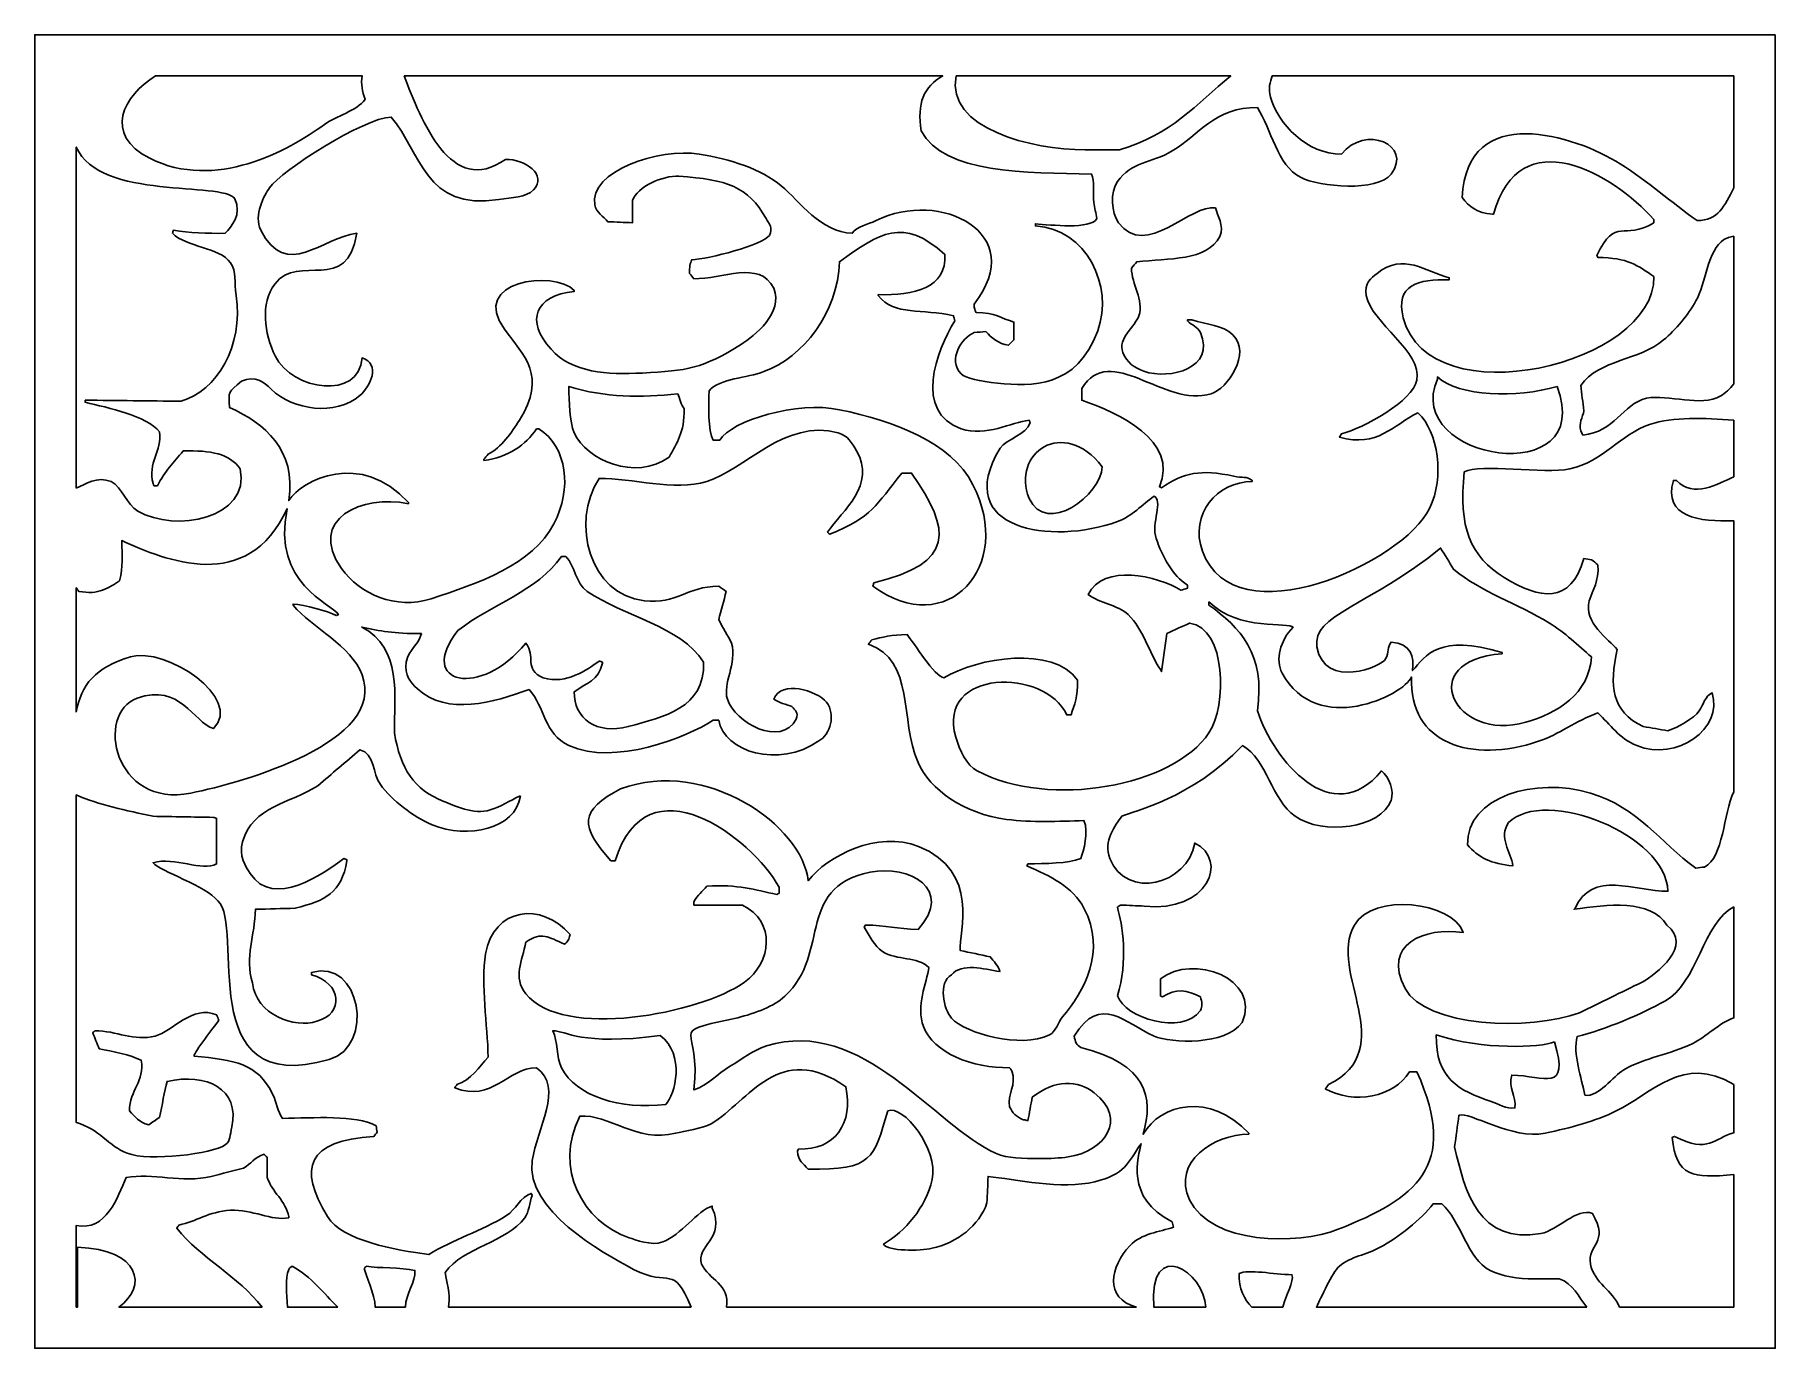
# Model space of a CAD drawing. Header units: centimetres. Extents: x -2.15 to 2.15, y -1.62 to 1.62.
import ezdxf

# ---------------------------------------------------------------- set-up
doc = ezdxf.new("R2010")
doc.units = ezdxf.units.CM
doc.header["$MEASUREMENT"] = 0
doc.layers.add('Layer 1', color=7, linetype='Continuous')

msp = doc.modelspace()

# ---------------------------------------------------------------- linework, layer by layer
at = {"layer": 'Layer 1', "color": 250}
msp.add_open_spline([(2.14962, 1.62306), (2.14962, 0.54102), (2.14962, -0.54102), (2.14962, -1.62306), (2.14962, -1.62306), (0.71654, -1.62306), (-0.71654, -1.62306), (-2.14962, -1.62306), (-2.14962, -1.62306), (-2.14962, -0.54102), (-2.14962, 0.54102), (-2.14962, 1.62306), (-2.14962, 1.62306), (-0.71654, 1.62306), (0.71654, 1.62306), (2.14962, 1.62306)], degree=3, knots=[0, 0, 0, 0, 0.2, 0.2, 0.2, 0.2, 0.4, 0.4, 0.4, 0.4, 0.6, 0.6, 0.6, 0.6, 1, 1, 1, 1], dxfattribs=at)
at = {"layer": 'Layer 1', "color": 7}
for points, knots in [([(-1.85113, 1.52161), (-1.68106, 1.52161), (-1.511, 1.52161), (-1.34094, 1.52161), (-1.34094, 1.52161), (-1.34447, 1.50261), (-1.34103, 1.48171), (-1.33319, 1.46396), (-1.33319, 1.46396), (-1.35566, 1.43326), (-1.40342, 1.42407), (-1.43432, 1.4013), (-1.43432, 1.4013), (-1.52358, 1.33563), (-1.70472, 1.23669), (-1.86549, 1.31779), (-1.86549, 1.31779), (-1.98156, 1.37633), (-1.93177, 1.47293), (-1.85113, 1.52161)], [0, 0, 0, 0, 0.1666667, 0.1666667, 0.1666667, 0.1666667, 0.3333333, 0.3333333, 0.3333333, 0.3333333, 0.5, 0.5, 0.5, 0.5, 0.6666667, 0.6666667, 0.6666667, 0.6666667, 1, 1, 1, 1]), ([(-1.23736, 1.52161), (-0.79383, 1.52161), (-0.3503, 1.52161), (0.09324, 1.52161), (0.09324, 1.52161), (0.04649, 1.49578), (0.02872, 1.45283), (0.04021, 1.38566), (0.04021, 1.38566), (0.09596, 1.2785), (0.30059, 1.28306), (0.46077, 1.27864), (0.46077, 1.27864), (0.46897, 1.26203), (0.46454, 1.23241), (0.46609, 1.20816), (0.46609, 1.20816), (0.46873, 1.19509), (0.4714, 1.18203), (0.47406, 1.16898), (0.47406, 1.16898), (0.4586, 1.14107), (0.36029, 1.15329), (0.32233, 1.15594), (0.32233, 1.15594), (0.32233, 1.15419), (0.32233, 1.15244), (0.32233, 1.15072), (0.32233, 1.15072), (0.44828, 1.14391), (0.51616, 1.00172), (0.47601, 0.89146), (0.47601, 0.89146), (0.4245, 0.75002), (0.31273, 0.75355), (0.2286, 0.76203), (0.2286, 0.76203), (0.18536, 0.76639), (0.14942, 0.77413), (0.1387, 0.78525), (0.1387, 0.78525), (0.10466, 0.82066), (0.14028, 0.87412), (0.17062, 0.88704), (0.17062, 0.88704), (0.1804, 0.88792), (0.19015, 0.88879), (0.19993, 0.88967), (0.19993, 0.88967), (0.21291, 0.8747), (0.23142, 0.85902), (0.25581, 0.85574), (0.25581, 0.85574), (0.26025, 0.86008), (0.26469, 0.86444), (0.2691, 0.8688), (0.2691, 0.8688), (0.2691, 0.88358), (0.2691, 0.89835), (0.2691, 0.91316), (0.2691, 0.91316), (0.23679, 0.92169), (0.22354, 0.93755), (0.17593, 0.93665), (0.17593, 0.93665), (0.1725, 0.94347), (0.17121, 0.94576), (0.17062, 0.95755), (0.17062, 0.95755), (0.30753, 1.13304), (0.08616, 1.24288), (-0.07157, 1.16376), (-0.07157, 1.16376), (-0.09108, 1.15399), (-0.11899, 1.14997), (-0.13013, 1.13245), (-0.13013, 1.13245), (-0.2094, 1.13558), (-0.259, 1.21042), (-0.3058, 1.2499), (-0.3058, 1.2499), (-0.35446, 1.29096), (-0.43202, 1.31593), (-0.50807, 1.3282), (-0.50807, 1.3282), (-0.60751, 1.3443), (-0.7815, 1.285), (-0.76624, 1.20293), (-0.76624, 1.20293), (-0.76259, 1.18321), (-0.74426, 1.17478), (-0.73431, 1.16115), (-0.73431, 1.16115), (-0.71392, 1.16029), (-0.6935, 1.15938), (-0.67309, 1.15854), (-0.67309, 1.15854), (-0.67309, 1.17681), (-0.67309, 1.19509), (-0.67309, 1.21336), (-0.67309, 1.21336), (-0.66159, 1.24713), (-0.59865, 1.27608), (-0.55864, 1.2734), (-0.55864, 1.2734), (-0.4391, 1.26542), (-0.38837, 1.24821), (-0.34303, 1.16898), (-0.34303, 1.16898), (-0.33563, 1.15603), (-0.32538, 1.14499), (-0.33507, 1.12723), (-0.33507, 1.12723), (-0.35153, 1.10371), (-0.48557, 1.0685), (-0.52671, 1.06717), (-0.52671, 1.06717), (-0.53101, 1.05864), (-0.53252, 1.04829), (-0.53203, 1.03324), (-0.53203, 1.03324), (-0.52848, 1.02889), (-0.52494, 1.02454), (-0.5214, 1.0202), (-0.5214, 1.0202), (-0.4522, 1.01862), (-0.35975, 1.06813), (-0.3244, 0.99672), (-0.3244, 0.99672), (-0.29885, 0.93567), (-0.37306, 0.8782), (-0.40428, 0.85834), (-0.40428, 0.85834), (-0.49994, 0.79747), (-0.53737, 0.79298), (-0.64885, 0.78717), (-0.64885, 0.78717), (-0.73519, 0.78267), (-0.82217, 0.78753), (-0.87446, 0.84574), (-0.87446, 0.84574), (-0.93795, 0.91632), (-0.91466, 0.97819), (-0.81684, 0.98885), (-0.81684, 0.98885), (-0.81684, 0.98973), (-0.81684, 0.99059), (-0.81684, 0.99148), (-0.81684, 0.99148), (-0.86742, 1.04235), (-1.07766, 1.01595), (-0.98929, 0.89532), (-0.98929, 0.89532), (-0.94133, 0.82981), (-0.88344, 0.78012), (-0.95258, 0.67041), (-0.95258, 0.67041), (-0.97061, 0.64175), (-0.99809, 0.60126), (-1.02975, 0.58685), (-1.02975, 0.58685), (-1.0333, 0.58252), (-1.03685, 0.57816), (-1.0404, 0.57382), (-1.0404, 0.57382), (-1.0404, 0.57294), (-1.0404, 0.57207), (-1.0404, 0.57121), (-1.0404, 0.57121), (-0.97973, 0.5786), (-0.93715, 0.60949), (-0.91, 0.64953), (-0.91, 0.64953), (-0.90821, 0.64953), (-0.90641, 0.64953), (-0.90467, 0.64953), (-0.90467, 0.64953), (-0.83369, 0.60382), (-0.82233, 0.50077), (-0.86739, 0.41457), (-0.86739, 0.41457), (-0.9201, 0.31377), (-1.05352, 0.26719), (-1.17085, 0.22924), (-1.17085, 0.22924), (-1.25734, 0.20127), (-1.34733, 0.24078), (-1.39215, 0.30438), (-1.39215, 0.30438), (-1.47779, 0.42587), (-1.3409, 0.48783), (-1.2267, 0.46417), (-1.2267, 0.46417), (-1.2267, 0.46504), (-1.2267, 0.46591), (-1.2267, 0.46679), (-1.2267, 0.46679), (-1.34338, 0.59692), (-1.49013, 0.5234), (-1.52216, 0.47199), (-1.52216, 0.47199), (-1.50336, 0.59854), (-1.58201, 0.66274), (-1.66855, 0.70171), (-1.66855, 0.70171), (-1.67165, 0.74451), (-1.67179, 0.73776), (-1.63928, 0.76698), (-1.63928, 0.76698), (-1.60407, 0.78116), (-1.58457, 0.76535), (-1.5655, 0.74705), (-1.5655, 0.74705), (-1.51129, 0.69503), (-1.40699, 0.68029), (-1.34682, 0.73146), (-1.34682, 0.73146), (-1.32066, 0.75377), (-1.29428, 0.80905), (-1.34115, 0.82441), (-1.34115, 0.82441), (-1.34744, 0.71977), (-1.51331, 0.74337), (-1.55592, 0.82922), (-1.55592, 0.82922), (-1.58331, 0.88442), (-1.5926, 0.9596), (-1.55676, 1.00712), (-1.55676, 1.00712), (-1.49806, 1.08496), (-1.37676, 0.97966), (-1.35446, 1.13245), (-1.35446, 1.13245), (-1.43886, 1.12299), (-1.52906, 1.01485), (-1.59136, 1.14027), (-1.59136, 1.14027), (-1.60963, 1.17706), (-1.58301, 1.22645), (-1.57005, 1.24469), (-1.57005, 1.24469), (-1.53925, 1.28801), (-1.33669, 1.41783), (-1.26931, 1.41959), (-1.26931, 1.41959), (-1.195, 1.33333), (-1.18734, 1.18751), (-1.00311, 1.21597), (-1.00311, 1.21597), (-0.97129, 1.22088), (-0.93584, 1.22112), (-0.91795, 1.23949), (-0.91795, 1.23949), (-0.88132, 1.27703), (-0.9399, 1.3165), (-0.98716, 1.31517), (-0.98716, 1.31517), (-1.12085, 1.2195), (-1.19535, 1.41227), (-1.23736, 1.52161)], [0, 0, 0, 0, 0.0151515, 0.0151515, 0.0151515, 0.0151515, 0.030303, 0.030303, 0.030303, 0.030303, 0.0454545, 0.0454545, 0.0454545, 0.0454545, 0.0606061, 0.0606061, 0.0606061, 0.0606061, 0.0757576, 0.0757576, 0.0757576, 0.0757576, 0.0909091, 0.0909091, 0.0909091, 0.0909091, 0.1060606, 0.1060606, 0.1060606, 0.1060606, 0.1212121, 0.1212121, 0.1212121, 0.1212121, 0.1363636, 0.1363636, 0.1363636, 0.1363636, 0.1515152, 0.1515152, 0.1515152, 0.1515152, 0.1666667, 0.1666667, 0.1666667, 0.1666667, 0.1818182, 0.1818182, 0.1818182, 0.1818182, 0.1969697, 0.1969697, 0.1969697, 0.1969697, 0.2121212, 0.2121212, 0.2121212, 0.2121212, 0.2272727, 0.2272727, 0.2272727, 0.2272727, 0.2424242, 0.2424242, 0.2424242, 0.2424242, 0.2575758, 0.2575758, 0.2575758, 0.2575758, 0.2727273, 0.2727273, 0.2727273, 0.2727273, 0.2878788, 0.2878788, 0.2878788, 0.2878788, 0.3030303, 0.3030303, 0.3030303, 0.3030303, 0.3181818, 0.3181818, 0.3181818, 0.3181818, 0.3333333, 0.3333333, 0.3333333, 0.3333333, 0.3484848, 0.3484848, 0.3484848, 0.3484848, 0.3636364, 0.3636364, 0.3636364, 0.3636364, 0.3787879, 0.3787879, 0.3787879, 0.3787879, 0.3939394, 0.3939394, 0.3939394, 0.3939394, 0.4090909, 0.4090909, 0.4090909, 0.4090909, 0.4242424, 0.4242424, 0.4242424, 0.4242424, 0.4393939, 0.4393939, 0.4393939, 0.4393939, 0.4545455, 0.4545455, 0.4545455, 0.4545455, 0.469697, 0.469697, 0.469697, 0.469697, 0.4848485, 0.4848485, 0.4848485, 0.4848485, 0.5, 0.5, 0.5, 0.5, 0.5151515, 0.5151515, 0.5151515, 0.5151515, 0.530303, 0.530303, 0.530303, 0.530303, 0.5454545, 0.5454545, 0.5454545, 0.5454545, 0.5606061, 0.5606061, 0.5606061, 0.5606061, 0.5757576, 0.5757576, 0.5757576, 0.5757576, 0.5909091, 0.5909091, 0.5909091, 0.5909091, 0.6060606, 0.6060606, 0.6060606, 0.6060606, 0.6212121, 0.6212121, 0.6212121, 0.6212121, 0.6363636, 0.6363636, 0.6363636, 0.6363636, 0.6515152, 0.6515152, 0.6515152, 0.6515152, 0.6666667, 0.6666667, 0.6666667, 0.6666667, 0.6818182, 0.6818182, 0.6818182, 0.6818182, 0.6969697, 0.6969697, 0.6969697, 0.6969697, 0.7121212, 0.7121212, 0.7121212, 0.7121212, 0.7272727, 0.7272727, 0.7272727, 0.7272727, 0.7424242, 0.7424242, 0.7424242, 0.7424242, 0.7575758, 0.7575758, 0.7575758, 0.7575758, 0.7727273, 0.7727273, 0.7727273, 0.7727273, 0.7878788, 0.7878788, 0.7878788, 0.7878788, 0.8030303, 0.8030303, 0.8030303, 0.8030303, 0.8181818, 0.8181818, 0.8181818, 0.8181818, 0.8333333, 0.8333333, 0.8333333, 0.8333333, 0.8484848, 0.8484848, 0.8484848, 0.8484848, 0.8636364, 0.8636364, 0.8636364, 0.8636364, 0.8787879, 0.8787879, 0.8787879, 0.8787879, 0.8939394, 0.8939394, 0.8939394, 0.8939394, 0.9090909, 0.9090909, 0.9090909, 0.9090909, 0.9242424, 0.9242424, 0.9242424, 0.9242424, 0.9393939, 0.9393939, 0.9393939, 0.9393939, 0.9545455, 0.9545455, 0.9545455, 0.9545455, 0.969697, 0.969697, 0.969697, 0.969697, 1, 1, 1, 1]), ([(0.12629, 1.52161), (0.35238, 1.52161), (0.57848, 1.52161), (0.80457, 1.52161), (0.80457, 1.52161), (0.72093, 1.4513), (0.6562, 1.37562), (0.52995, 1.33864), (0.52995, 1.33864), (0.50156, 1.33864), (0.47316, 1.33864), (0.44478, 1.33864), (0.44478, 1.33864), (0.31445, 1.33864), (0.09969, 1.39135), (0.12629, 1.52161)], [0, 0, 0, 0, 0.2, 0.2, 0.2, 0.2, 0.4, 0.4, 0.4, 0.4, 0.6, 0.6, 0.6, 0.6, 1, 1, 1, 1]), ([(0.90732, 1.52161), (1.2873, 1.52161), (1.66728, 1.52161), (2.04726, 1.52161), (2.04726, 1.52161), (2.04726, 1.42941), (2.04726, 1.3372), (2.04726, 1.245), (2.04726, 1.245), (2.02448, 1.19981), (2.00836, 1.16376), (1.95657, 1.16376), (1.95657, 1.16376), (1.89136, 1.21069), (1.83612, 1.26015), (1.76662, 1.30416), (1.76662, 1.30416), (1.65425, 1.37533), (1.38797, 1.45848), (1.37636, 1.22118), (1.37636, 1.22118), (1.39332, 1.19701), (1.41285, 1.18341), (1.45088, 1.17942), (1.45088, 1.17942), (1.45178, 1.17942), (1.45265, 1.17942), (1.45352, 1.17942), (1.45352, 1.17942), (1.51783, 1.41373), (1.74828, 1.28103), (1.85013, 1.16637), (1.85013, 1.16637), (1.85013, 1.16376), (1.85013, 1.16115), (1.85013, 1.15854), (1.85013, 1.15854), (1.77366, 1.11196), (1.75656, 1.17659), (1.70905, 1.07761), (1.70905, 1.07761), (1.70995, 1.07589), (1.71083, 1.07414), (1.7117, 1.0724), (1.7117, 1.0724), (1.78464, 1.07288), (1.81029, 1.05248), (1.85013, 1.02542), (1.85013, 1.02542), (1.8534, 0.80709), (1.296, 0.67514), (1.2308, 0.92358), (1.2308, 0.92358), (1.20962, 1.00433), (1.26876, 1.01981), (1.34442, 1.01758), (1.34442, 1.01758), (1.34442, 1.01932), (1.34442, 1.02105), (1.34442, 1.02279), (1.34442, 1.02279), (1.2847, 1.03729), (1.23182, 1.08617), (1.1661, 1.03324), (1.1661, 1.03324), (1.1513, 1.02136), (1.13377, 1.00986), (1.13946, 0.97842), (1.13946, 0.97842), (1.15178, 0.91093), (1.27851, 0.84007), (1.26456, 0.76958), (1.26456, 0.76958), (1.25435, 0.7179), (1.13249, 0.65102), (1.07825, 0.63648), (1.07825, 0.63648), (1.0765, 0.63384), (1.07469, 0.63125), (1.07295, 0.62864), (1.07295, 0.62864), (1.16853, 0.60213), (1.20414, 0.65813), (1.26725, 0.68867), (1.26725, 0.68867), (1.31804, 0.64209), (1.33238, 0.52824), (1.29651, 0.45372), (1.29651, 0.45372), (1.2306, 0.31686), (0.81408, 0.12826), (0.7349, 0.34672), (0.7349, 0.34672), (0.70151, 0.4388), (0.77212, 0.51834), (0.85733, 0.519), (0.85733, 0.519), (0.85733, 0.51986), (0.85733, 0.52073), (0.85733, 0.5216), (0.85733, 0.5216), (0.84429, 0.53292), (0.83426, 0.52719), (0.81208, 0.53204), (0.81208, 0.53204), (0.72997, 0.55002), (0.6888, 0.54106), (0.63374, 0.50333), (0.63374, 0.50333), (0.63198, 0.50419), (0.63022, 0.50507), (0.62842, 0.50593), (0.62842, 0.50593), (0.67792, 0.61925), (0.52532, 0.68909), (0.43681, 0.71999), (0.43681, 0.71999), (0.43681, 0.72957), (0.43681, 0.73914), (0.43681, 0.74871), (0.43681, 0.74871), (0.50692, 0.8655), (0.64097, 0.69971), (0.7562, 0.73565), (0.7562, 0.73565), (0.79678, 0.74832), (0.85663, 0.83624), (0.80945, 0.88185), (0.80945, 0.88185), (0.7849, 0.90553), (0.7463, 0.90712), (0.70829, 0.91839), (0.70829, 0.91839), (0.70473, 0.91839), (0.7012, 0.91839), (0.69764, 0.91839), (0.69764, 0.91839), (0.69764, 0.91752), (0.69764, 0.91663), (0.69764, 0.91577), (0.69764, 0.91577), (0.70883, 0.90499), (0.72211, 0.9021), (0.72958, 0.88704), (0.72958, 0.88704), (0.76732, 0.79933), (0.65534, 0.76921), (0.58995, 0.79157), (0.58995, 0.79157), (0.56659, 0.79957), (0.54789, 0.81365), (0.53793, 0.83746), (0.53793, 0.83746), (0.52461, 0.87377), (0.56915, 0.90141), (0.57787, 0.92884), (0.57787, 0.92884), (0.59046, 0.96848), (0.56012, 1.00564), (0.55925, 1.04629), (0.55925, 1.04629), (0.56368, 1.05151), (0.56809, 1.05672), (0.57255, 1.06195), (0.57255, 1.06195), (0.64986, 1.07077), (0.74726, 1.06379), (0.7775, 1.12461), (0.7775, 1.12461), (0.78935, 1.15219), (0.77163, 1.17566), (0.76685, 1.19509), (0.76685, 1.19509), (0.70874, 1.20746), (0.594, 1.06686), (0.52729, 1.15854), (0.52729, 1.15854), (0.50945, 1.18309), (0.50647, 1.23414), (0.52462, 1.26033), (0.52462, 1.26033), (0.55841, 1.30901), (0.60747, 1.30496), (0.66036, 1.33606), (0.66036, 1.33606), (0.7251, 1.3741), (0.76652, 1.44546), (0.87063, 1.44307), (0.87063, 1.44307), (0.90484, 1.39088), (0.91927, 1.3004), (0.97708, 1.2708), (0.97708, 1.2708), (1.02365, 1.24696), (1.16721, 1.23416), (1.20068, 1.27864), (1.20068, 1.27864), (1.25544, 1.35134), (1.13628, 1.40167), (1.07825, 1.3282), (1.07825, 1.3282), (0.99278, 1.32733), (0.92118, 1.40392), (0.90261, 1.46917), (0.90261, 1.46917), (0.89665, 1.49008), (0.9022, 1.50623), (0.90732, 1.52161)], [0, 0, 0, 0, 0.0188679, 0.0188679, 0.0188679, 0.0188679, 0.0377358, 0.0377358, 0.0377358, 0.0377358, 0.0566038, 0.0566038, 0.0566038, 0.0566038, 0.0754717, 0.0754717, 0.0754717, 0.0754717, 0.0943396, 0.0943396, 0.0943396, 0.0943396, 0.1132075, 0.1132075, 0.1132075, 0.1132075, 0.1320755, 0.1320755, 0.1320755, 0.1320755, 0.1509434, 0.1509434, 0.1509434, 0.1509434, 0.1698113, 0.1698113, 0.1698113, 0.1698113, 0.1886792, 0.1886792, 0.1886792, 0.1886792, 0.2075472, 0.2075472, 0.2075472, 0.2075472, 0.2264151, 0.2264151, 0.2264151, 0.2264151, 0.245283, 0.245283, 0.245283, 0.245283, 0.2641509, 0.2641509, 0.2641509, 0.2641509, 0.2830189, 0.2830189, 0.2830189, 0.2830189, 0.3018868, 0.3018868, 0.3018868, 0.3018868, 0.3207547, 0.3207547, 0.3207547, 0.3207547, 0.3396226, 0.3396226, 0.3396226, 0.3396226, 0.3584906, 0.3584906, 0.3584906, 0.3584906, 0.3773585, 0.3773585, 0.3773585, 0.3773585, 0.3962264, 0.3962264, 0.3962264, 0.3962264, 0.4150943, 0.4150943, 0.4150943, 0.4150943, 0.4339623, 0.4339623, 0.4339623, 0.4339623, 0.4528302, 0.4528302, 0.4528302, 0.4528302, 0.4716981, 0.4716981, 0.4716981, 0.4716981, 0.490566, 0.490566, 0.490566, 0.490566, 0.509434, 0.509434, 0.509434, 0.509434, 0.5283019, 0.5283019, 0.5283019, 0.5283019, 0.5471698, 0.5471698, 0.5471698, 0.5471698, 0.5660377, 0.5660377, 0.5660377, 0.5660377, 0.5849057, 0.5849057, 0.5849057, 0.5849057, 0.6037736, 0.6037736, 0.6037736, 0.6037736, 0.6226415, 0.6226415, 0.6226415, 0.6226415, 0.6415094, 0.6415094, 0.6415094, 0.6415094, 0.6603774, 0.6603774, 0.6603774, 0.6603774, 0.6792453, 0.6792453, 0.6792453, 0.6792453, 0.6981132, 0.6981132, 0.6981132, 0.6981132, 0.7169811, 0.7169811, 0.7169811, 0.7169811, 0.7358491, 0.7358491, 0.7358491, 0.7358491, 0.754717, 0.754717, 0.754717, 0.754717, 0.7735849, 0.7735849, 0.7735849, 0.7735849, 0.7924528, 0.7924528, 0.7924528, 0.7924528, 0.8113208, 0.8113208, 0.8113208, 0.8113208, 0.8301887, 0.8301887, 0.8301887, 0.8301887, 0.8490566, 0.8490566, 0.8490566, 0.8490566, 0.8679245, 0.8679245, 0.8679245, 0.8679245, 0.8867925, 0.8867925, 0.8867925, 0.8867925, 0.9056604, 0.9056604, 0.9056604, 0.9056604, 0.9245283, 0.9245283, 0.9245283, 0.9245283, 0.9433962, 0.9433962, 0.9433962, 0.9433962, 0.9622642, 0.9622642, 0.9622642, 0.9622642, 1, 1, 1, 1]), ([(-2.04726, 0.50256), (-2.04726, 0.78351), (-2.04726, 1.06447), (-2.04726, 1.34543), (-2.04726, 1.34543), (-1.98642, 1.21201), (-1.68786, 1.2624), (-1.65524, 1.21763), (-1.65524, 1.21763), (-1.63769, 1.17767), (-1.66345, 1.15084), (-1.67918, 1.13245), (-1.67918, 1.13245), (-1.7237, 1.13178), (-1.7689, 1.13327), (-1.80695, 1.14027), (-1.80695, 1.14027), (-1.80786, 1.13766), (-1.80874, 1.13505), (-1.80962, 1.13245), (-1.80962, 1.13245), (-1.77494, 1.09715), (-1.69477, 1.09952), (-1.66588, 1.05935), (-1.66588, 1.05935), (-1.65012, 1.03745), (-1.65809, 1.01304), (-1.65257, 0.97842), (-1.65257, 0.97842), (-1.63289, 0.85446), (-1.7007, 0.74228), (-1.78831, 0.71736), (-1.78831, 0.71736), (-1.86729, 0.71826), (-1.94625, 0.71911), (-2.02521, 0.71999), (-2.02521, 0.71999), (-2.02521, 0.71826), (-2.02521, 0.71653), (-2.02521, 0.71478), (-2.02521, 0.71478), (-1.96756, 0.70068), (-1.87428, 0.68253), (-1.84154, 0.64168), (-1.84154, 0.64168), (-1.83437, 0.59423), (-1.87195, 0.56571), (-1.85752, 0.51379), (-1.85752, 0.51379), (-1.85664, 0.51203), (-1.85573, 0.51028), (-1.85485, 0.50856), (-1.85485, 0.50856), (-1.85219, 0.50856), (-1.84954, 0.50856), (-1.84687, 0.50856), (-1.84687, 0.50856), (-1.82776, 0.54499), (-1.80735, 0.56607), (-1.78299, 0.59468), (-1.78299, 0.59468), (-1.71364, 0.59598), (-1.67017, 0.58823), (-1.64192, 0.5503), (-1.64192, 0.5503), (-1.61661, 0.42669), (-1.80335, 0.39172), (-1.89479, 0.44589), (-1.89479, 0.44589), (-1.92326, 0.46279), (-1.93293, 0.50379), (-1.96134, 0.519), (-1.96134, 0.519), (-1.99535, 0.53298), (-2.02506, 0.51216), (-2.04726, 0.50256)], [0, 0, 0, 0, 0.05, 0.05, 0.05, 0.05, 0.1, 0.1, 0.1, 0.1, 0.15, 0.15, 0.15, 0.15, 0.2, 0.2, 0.2, 0.2, 0.25, 0.25, 0.25, 0.25, 0.3, 0.3, 0.3, 0.3, 0.35, 0.35, 0.35, 0.35, 0.4, 0.4, 0.4, 0.4, 0.45, 0.45, 0.45, 0.45, 0.5, 0.5, 0.5, 0.5, 0.55, 0.55, 0.55, 0.55, 0.6, 0.6, 0.6, 0.6, 0.65, 0.65, 0.65, 0.65, 0.7, 0.7, 0.7, 0.7, 0.75, 0.75, 0.75, 0.75, 0.8, 0.8, 0.8, 0.8, 0.85, 0.85, 0.85, 0.85, 0.9, 0.9, 0.9, 0.9, 1, 1, 1, 1]), ([(-0.52806, -1.52162), (-0.72802, -1.52162), (-0.92797, -1.52162), (-1.12792, -1.52162), (-1.12792, -1.52162), (-1.12275, -1.50021), (-1.12831, -1.47389), (-1.13619, -1.43618), (-1.13619, -1.43618), (-1.08932, -1.3717), (-0.98515, -1.36249), (-0.93926, -1.30043), (-0.93926, -1.30043), (-0.9287, -1.28614), (-0.92789, -1.26361), (-0.92064, -1.24562), (-0.92064, -1.24562), (-0.9215, -1.24388), (-0.92238, -1.24215), (-0.92327, -1.2404), (-0.92327, -1.2404), (-0.95034, -1.24982), (-0.96196, -1.281), (-0.98451, -1.2952), (-0.98451, -1.2952), (-1.04537, -1.33368), (-1.11861, -1.35447), (-1.17614, -1.3918), (-1.17614, -1.3918), (-1.26032, -1.37958), (-1.38939, -1.35833), (-1.42635, -1.29785), (-1.42635, -1.29785), (-1.50018, -1.17695), (-1.47724, -1.11019), (-1.3119, -1.09944), (-1.3119, -1.09944), (-1.30923, -1.09598), (-1.30657, -1.09249), (-1.30389, -1.08901), (-1.30389, -1.08901), (-1.30478, -1.08379), (-1.30567, -1.07857), (-1.30657, -1.07335), (-1.30657, -1.07335), (-1.35713, -1.046), (-1.45999, -1.05387), (-1.53812, -1.05509), (-1.53812, -1.05509), (-1.54968, -1.03755), (-1.5519, -1.01602), (-1.56208, -0.99503), (-1.56208, -0.99503), (-1.59921, -0.91834), (-1.65563, -0.91101), (-1.75637, -0.90105), (-1.75637, -0.90105), (-1.75522, -0.88906), (-1.70703, -0.83014), (-1.69515, -0.8123), (-1.69515, -0.8123), (-1.69692, -0.80795), (-1.69871, -0.8036), (-1.70049, -0.79924), (-1.70049, -0.79924), (-1.75897, -0.77361), (-1.8108, -0.84044), (-1.85219, -0.85146), (-1.85219, -0.85146), (-1.90465, -0.86544), (-1.94791, -0.83828), (-2.00123, -0.83839), (-2.00123, -0.83839), (-2.00301, -0.84015), (-2.00481, -0.84189), (-2.00656, -0.84362), (-2.00656, -0.84362), (-2.00125, -0.85668), (-1.99592, -0.86974), (-1.9906, -0.8828), (-1.9906, -0.8828), (-1.95828, -0.88993), (-1.91259, -0.89793), (-1.88678, -0.91148), (-1.88678, -0.91148), (-1.87772, -0.96363), (-1.91504, -0.98357), (-1.91607, -1.03678), (-1.91607, -1.03678), (-1.90123, -1.05079), (-1.89246, -1.06541), (-1.86817, -1.07073), (-1.86817, -1.07073), (-1.85929, -1.06464), (-1.85038, -1.05853), (-1.84154, -1.05245), (-1.84154, -1.05245), (-1.83478, -1.02333), (-1.83004, -0.98765), (-1.8229, -0.9637), (-1.8229, -0.9637), (-1.72596, -0.94151), (-1.64198, -0.98259), (-1.66322, -1.07594), (-1.66322, -1.07594), (-1.66814, -1.09757), (-1.6649, -1.10953), (-1.67918, -1.12032), (-1.67918, -1.12032), (-1.70855, -1.14252), (-1.86731, -1.162), (-1.92139, -1.14122), (-1.92139, -1.14122), (-1.96676, -1.12379), (-1.9921, -1.08048), (-2.04648, -1.06547), (-2.04648, -1.06547), (-2.04675, -1.06547), (-2.047, -1.06547), (-2.04726, -1.06547), (-2.04726, -1.06547), (-2.04726, -0.79554), (-2.04726, -0.52561), (-2.04726, -0.25568), (-2.04726, -0.25568), (-1.99202, -0.27966), (-1.923, -0.29462), (-1.85752, -0.30851), (-1.85752, -0.30851), (-1.80786, -0.30936), (-1.75815, -0.31022), (-1.70845, -0.31111), (-1.70845, -0.31111), (-1.70581, -0.312), (-1.70314, -0.31285), (-1.70049, -0.3137), (-1.70049, -0.3137), (-1.70049, -0.35114), (-1.70049, -0.38853), (-1.70049, -0.42596), (-1.70049, -0.42596), (-1.73645, -0.446), (-1.80439, -0.40752), (-1.85752, -0.42334), (-1.85752, -0.42334), (-1.84122, -0.44436), (-1.72584, -0.48039), (-1.69781, -0.51733), (-1.69781, -0.51733), (-1.62794, -0.5802), (-1.76455, -1.00701), (-1.42261, -0.90964), (-1.42261, -0.90964), (-1.30758, -0.8769), (-1.34539, -0.65733), (-1.46625, -0.69485), (-1.46625, -0.69485), (-1.46625, -0.69658), (-1.46625, -0.69829), (-1.46625, -0.70006), (-1.46625, -0.70006), (-1.39076, -0.71953), (-1.38598, -0.79771), (-1.45296, -0.81489), (-1.45296, -0.81489), (-1.50727, -0.83425), (-1.60264, -0.79857), (-1.61222, -0.72033), (-1.61222, -0.72033), (-1.63078, -0.65535), (-1.6058, -0.60385), (-1.60464, -0.53823), (-1.60464, -0.53823), (-1.57183, -0.53735), (-1.53901, -0.5365), (-1.50618, -0.53559), (-1.50618, -0.53559), (-1.43186, -0.51692), (-1.39279, -0.49833), (-1.37843, -0.41814), (-1.37843, -0.41814), (-1.37843, -0.41724), (-1.37843, -0.41639), (-1.37843, -0.41553), (-1.37843, -0.41553), (-1.38108, -0.41465), (-1.38374, -0.41379), (-1.3864, -0.41293), (-1.3864, -0.41293), (-1.43544, -0.44979), (-1.56018, -0.53847), (-1.61799, -0.44945), (-1.61799, -0.44945), (-1.6282, -0.43371), (-1.64681, -0.40552), (-1.63661, -0.37114), (-1.63661, -0.37114), (-1.61052, -0.28323), (-1.5202, -0.27739), (-1.45028, -0.2328), (-1.45028, -0.2328), (-1.4157, -0.2032), (-1.38108, -0.17362), (-1.34647, -0.14404), (-1.34647, -0.14404), (-1.31018, -0.15274), (-1.31503, -0.20405), (-1.29593, -0.23018), (-1.29593, -0.23018), (-1.26832, -0.2679), (-1.21383, -0.31062), (-1.16817, -0.3294), (-1.16817, -0.3294), (-1.08003, -0.3656), (-0.96295, -0.34008), (-0.9499, -0.25889), (-0.9499, -0.25889), (-0.95077, -0.25889), (-0.95169, -0.25889), (-0.95258, -0.25889), (-0.95258, -0.25889), (-0.97459, -0.26931), (-0.99975, -0.285), (-1.02444, -0.29283), (-1.02444, -0.29283), (-1.06574, -0.30596), (-1.11508, -0.28123), (-1.13888, -0.27196), (-1.13888, -0.27196), (-1.21402, -0.2426), (-1.24659, -0.19001), (-1.26129, -0.10227), (-1.26129, -0.10227), (-1.26129, -0.01211), (-1.24254, 0.10837), (-1.34213, 0.15905), (-1.34213, 0.15905), (-1.29578, 0.14898), (-1.26423, 0.14313), (-1.19477, 0.14309), (-1.19477, 0.14309), (-1.20197, 0.11228), (-1.22596, 0.10565), (-1.23203, 0.07265), (-1.23203, 0.07265), (-1.23787, 0.04098), (-1.21965, 0.02045), (-1.20542, 0.00737), (-1.20542, 0.00737), (-1.13036, -0.0617), (-1.01605, -0.02645), (-0.92861, 0.00474), (-0.92861, 0.00474), (-0.88845, -0.03832), (-0.89239, -0.1049), (-0.83013, -0.13361), (-0.83013, -0.13361), (-0.71873, -0.18496), (-0.53771, -0.11271), (-0.47349, -0.07097), (-0.47349, -0.07097), (-0.46902, -0.07097), (-0.4646, -0.07097), (-0.46016, -0.07097), (-0.46016, -0.07097), (-0.44745, -0.14784), (-0.31264, -0.19208), (-0.21276, -0.12194), (-0.21276, -0.12194), (-0.18469, -0.1083), (-0.17048, -0.05574), (-0.194, -0.02658), (-0.194, -0.02658), (-0.21753, 0.00258), (-0.30582, 0.02903), (-0.3244, -0.01876), (-0.3244, -0.01876), (-0.31507, -0.02599), (-0.28971, -0.03352), (-0.27916, -0.03702), (-0.27916, -0.03702), (-0.27165, -0.04637), (-0.26208, -0.05235), (-0.26852, -0.06834), (-0.26852, -0.06834), (-0.3066, -0.13912), (-0.42024, -0.07703), (-0.43886, -0.01876), (-0.43886, -0.01876), (-0.45088, 0.01881), (-0.41496, 0.06897), (-0.42822, 0.11962), (-0.42822, 0.11962), (-0.43886, 0.13874), (-0.4495, 0.15791), (-0.46016, 0.17703), (-0.46016, 0.17703), (-0.45395, 0.20051), (-0.44773, 0.22401), (-0.44153, 0.24753), (-0.44153, 0.24753), (-0.44773, 0.25185), (-0.45395, 0.25621), (-0.46016, 0.26058), (-0.46016, 0.26058), (-0.53995, 0.25919), (-0.56332, 0.21478), (-0.64381, 0.224), (-0.64381, 0.224), (-0.77795, 0.23944), (-0.82727, 0.41503), (-0.75561, 0.52683), (-0.75561, 0.52683), (-0.67354, 0.52735), (-0.57155, 0.49449), (-0.48945, 0.519), (-0.48945, 0.519), (-0.3978, 0.54635), (-0.29715, 0.67554), (-0.16473, 0.63906), (-0.16473, 0.63906), (-0.14151, 0.63269), (-0.1307, 0.61436), (-0.11948, 0.59468), (-0.11948, 0.59468), (-0.07117, 0.51006), (-0.15359, 0.44837), (-0.19134, 0.39371), (-0.19134, 0.39371), (-0.18958, 0.39195), (-0.18778, 0.39023), (-0.18602, 0.38849), (-0.18602, 0.38849), (-0.08028, 0.43174), (-0.07177, 0.46042), (-0.00768, 0.53987), (-0.00768, 0.53987), (0.0003, 0.53987), (0.00829, 0.53987), (0.01626, 0.53987), (0.01626, 0.53987), (0.11531, 0.39664), (0.12395, 0.31838), (-0.0769, 0.26839), (-0.0769, 0.26839), (-0.07776, 0.26577), (-0.07865, 0.26316), (-0.07955, 0.26058), (-0.07955, 0.26058), (0.10349, 0.12491), (0.27146, 0.30947), (0.16797, 0.51115), (0.16797, 0.51115), (0.11335, 0.61761), (-0.02686, 0.66752), (-0.16207, 0.69649), (-0.16207, 0.69649), (-0.2642, 0.7184), (-0.43024, 0.66988), (-0.4575, 0.62081), (-0.4575, 0.62081), (-0.46283, 0.62081), (-0.46815, 0.62081), (-0.47349, 0.62081), (-0.47349, 0.62081), (-0.48764, 0.64426), (-0.48452, 0.70977), (-0.48412, 0.7435), (-0.48412, 0.7435), (-0.45632, 0.77384), (-0.39078, 0.77485), (-0.34839, 0.79047), (-0.34839, 0.79047), (-0.25095, 0.82638), (-0.16554, 0.93631), (-0.16207, 1.06195), (-0.16207, 1.06195), (-0.0616, 1.1337), (-0.00574, 1.17365), (0.09876, 1.08021), (0.09876, 1.08021), (0.10349, 0.99771), (0.02222, 0.97799), (-0.06625, 0.98105), (-0.06625, 0.98105), (-0.06625, 0.98018), (-0.06625, 0.97929), (-0.06625, 0.97842), (-0.06625, 0.97842), (-0.02526, 0.92777), (0.04191, 0.94683), (0.12005, 0.92884), (0.12005, 0.92884), (0.12096, 0.92448), (0.12185, 0.92013), (0.12273, 0.91577), (0.12273, 0.91577), (0.07744, 0.84198), (0.02094, 0.69112), (0.1387, 0.64953), (0.1387, 0.64953), (0.19973, 0.62799), (0.26362, 0.66604), (0.30638, 0.67041), (0.30638, 0.67041), (0.30726, 0.66866), (0.30816, 0.66692), (0.30905, 0.66519), (0.30905, 0.66519), (0.30007, 0.63401), (0.25225, 0.62552), (0.23477, 0.60152), (0.23477, 0.60152), (0.11336, 0.39842), (0.36276, 0.36138), (0.52462, 0.41979), (0.52462, 0.41979), (0.56042, 0.43271), (0.5865, 0.46257), (0.61513, 0.48246), (0.61513, 0.48246), (0.63856, 0.47451), (0.6077, 0.41541), (0.62045, 0.37805), (0.62045, 0.37805), (0.63516, 0.33491), (0.66095, 0.2855), (0.69764, 0.26316), (0.69764, 0.26316), (0.69764, 0.26058), (0.69764, 0.25795), (0.69764, 0.25533), (0.69764, 0.25533), (0.6923, 0.25361), (0.68701, 0.25185), (0.68166, 0.25014), (0.68166, 0.25014), (0.62338, 0.28626), (0.48998, 0.31728), (0.45275, 0.23969), (0.45275, 0.23969), (0.48154, 0.21719), (0.52532, 0.21478), (0.55125, 0.19007), (0.55125, 0.19007), (0.58856, 0.15452), (0.60173, 0.09798), (0.6311, 0.05432), (0.6311, 0.05432), (0.63198, 0.05261), (0.63286, 0.05087), (0.63374, 0.04911), (0.63374, 0.04911), (0.63819, 0.08046), (0.64263, 0.11179), (0.64707, 0.14309), (0.64707, 0.14309), (0.66569, 0.1518), (0.68435, 0.1605), (0.70296, 0.16923), (0.70296, 0.16923), (0.79424, 0.1564), (0.79525, -0.03555), (0.75087, -0.10227), (0.75087, -0.10227), (0.66262, -0.23498), (0.35811, -0.29048), (0.17863, -0.19625), (0.17863, -0.19625), (0.15148, -0.182), (0.13496, -0.14627), (0.1254, -0.11271), (0.1254, -0.11271), (0.07681, 0.05736), (0.34753, 0.0582), (0.39952, -0.05791), (0.39952, -0.05791), (0.40309, -0.05791), (0.40665, -0.05791), (0.41018, -0.05791), (0.41018, -0.05791), (0.41865, -0.03183), (0.42712, -0.01371), (0.42614, 0.02824), (0.42614, 0.02824), (0.36648, 0.11432), (0.17822, 0.08425), (0.09614, 0.03347), (0.09614, 0.03347), (0.07341, 0.03741), (0.02153, 0.12029), (0.00562, 0.1405), (0.00562, 0.1405), (-0.03451, 0.14069), (-0.05508, 0.13403), (-0.08222, 0.12742), (-0.08222, 0.12742), (-0.08487, 0.12397), (-0.08755, 0.12048), (-0.0902, 0.11698), (-0.0902, 0.11698), (0.02483, 0.07717), (-0.01378, -0.06994), (0.03224, -0.17536), (0.03224, -0.17536), (0.06156, -0.24254), (0.14576, -0.30227), (0.25111, -0.31608), (0.25111, -0.31608), (0.31271, -0.32413), (0.37962, -0.32115), (0.44211, -0.31894), (0.44211, -0.31894), (0.45417, -0.3466), (0.44144, -0.39489), (0.43413, -0.41293), (0.43413, -0.41293), (0.40358, -0.42506), (0.34555, -0.42544), (0.30373, -0.42596), (0.30373, -0.42596), (0.30284, -0.42769), (0.30194, -0.42947), (0.30105, -0.43119), (0.30105, -0.43119), (0.35983, -0.45627), (0.41398, -0.48223), (0.44211, -0.53559), (0.44211, -0.53559), (0.49809, -0.64167), (0.44206, -0.74161), (0.38889, -0.80447), (0.38889, -0.80447), (0.37781, -0.81757), (0.3729, -0.84128), (0.35695, -0.84885), (0.35695, -0.84885), (0.28546, -0.88278), (0.15016, -0.84631), (0.11476, -0.80708), (0.11476, -0.80708), (0.09525, -0.78548), (0.08129, -0.71893), (0.11476, -0.70006), (0.11476, -0.70006), (0.14154, -0.6698), (0.19267, -0.68575), (0.2345, -0.69222), (0.2345, -0.69222), (0.22952, -0.6753), (0.21937, -0.66819), (0.21057, -0.65569), (0.21057, -0.65569), (0.18572, -0.65046), (0.16088, -0.64524), (0.13604, -0.64003), (0.13604, -0.64003), (0.13257, -0.59473), (0.18789, -0.44527), (0.0337, -0.38323), (0.0337, -0.38323), (-0.0671, -0.3427), (-0.19206, -0.40644), (-0.23926, -0.46772), (-0.23926, -0.46772), (-0.25254, -0.33237), (-0.4904, -0.16243), (-0.70239, -0.24063), (-0.70239, -0.24063), (-0.80386, -0.29254), (-0.80376, -0.33477), (-0.72632, -0.41814), (-0.72632, -0.41814), (-0.72279, -0.41814), (-0.71924, -0.41814), (-0.71566, -0.41814), (-0.71566, -0.41814), (-0.63841, -0.16466), (-0.37868, -0.36106), (-0.31112, -0.48338), (-0.31112, -0.48338), (-0.31112, -0.48861), (-0.31112, -0.49384), (-0.31112, -0.49906), (-0.31112, -0.49906), (-0.31288, -0.49992), (-0.31466, -0.50078), (-0.31643, -0.50166), (-0.31643, -0.50166), (-0.37162, -0.48992), (-0.4119, -0.47637), (-0.48945, -0.48081), (-0.48945, -0.48081), (-0.5008, -0.4945), (-0.51256, -0.50278), (-0.5214, -0.51995), (-0.5214, -0.51995), (-0.5214, -0.52255), (-0.5214, -0.52516), (-0.5214, -0.52778), (-0.5214, -0.52778), (-0.48147, -0.52778), (-0.44153, -0.52778), (-0.40162, -0.52778), (-0.40162, -0.52778), (-0.31842, -0.5673), (-0.32931, -0.67118), (-0.39629, -0.71834), (-0.39629, -0.71834), (-0.50787, -0.79692), (-0.8461, -0.86163), (-0.9366, -0.74704), (-0.9366, -0.74704), (-0.96956, -0.70532), (-0.94498, -0.66757), (-0.9366, -0.61914), (-0.9366, -0.61914), (-0.89568, -0.59239), (-0.88317, -0.60709), (-0.84077, -0.62435), (-0.84077, -0.62435), (-0.83283, -0.61774), (-0.82986, -0.61343), (-0.82748, -0.60086), (-0.82748, -0.60086), (-0.89744, -0.51823), (-1.01688, -0.53409), (-1.03598, -0.64864), (-1.03598, -0.64864), (-1.04861, -0.72425), (-1.03093, -0.82439), (-1.02975, -0.90368), (-1.02975, -0.90368), (-1.05157, -0.92705), (-1.07264, -0.96138), (-1.10693, -0.97155), (-1.10693, -0.97155), (-1.10869, -0.97414), (-1.1105, -0.97676), (-1.11226, -0.97935), (-1.11226, -0.97935), (-1.01915, -1.01647), (-0.98218, -0.93069), (-0.91, -0.92975), (-0.91, -0.92975), (-0.84192, -0.97946), (-0.90946, -1.0795), (-0.92067, -1.15907), (-0.92067, -1.15907), (-0.938, -1.28198), (-0.74951, -1.38534), (-0.67042, -1.42836), (-0.67042, -1.42836), (-0.57964, -1.47492), (-0.57353, -1.41179), (-0.52806, -1.52162)], [0, 0, 0, 0, 0.0060606, 0.0060606, 0.0060606, 0.0060606, 0.0121212, 0.0121212, 0.0121212, 0.0121212, 0.0181818, 0.0181818, 0.0181818, 0.0181818, 0.0242424, 0.0242424, 0.0242424, 0.0242424, 0.030303, 0.030303, 0.030303, 0.030303, 0.0363636, 0.0363636, 0.0363636, 0.0363636, 0.0424242, 0.0424242, 0.0424242, 0.0424242, 0.0484848, 0.0484848, 0.0484848, 0.0484848, 0.0545455, 0.0545455, 0.0545455, 0.0545455, 0.0606061, 0.0606061, 0.0606061, 0.0606061, 0.0666667, 0.0666667, 0.0666667, 0.0666667, 0.0727273, 0.0727273, 0.0727273, 0.0727273, 0.0787879, 0.0787879, 0.0787879, 0.0787879, 0.0848485, 0.0848485, 0.0848485, 0.0848485, 0.0909091, 0.0909091, 0.0909091, 0.0909091, 0.0969697, 0.0969697, 0.0969697, 0.0969697, 0.1030303, 0.1030303, 0.1030303, 0.1030303, 0.1090909, 0.1090909, 0.1090909, 0.1090909, 0.1151515, 0.1151515, 0.1151515, 0.1151515, 0.1212121, 0.1212121, 0.1212121, 0.1212121, 0.1272727, 0.1272727, 0.1272727, 0.1272727, 0.1333333, 0.1333333, 0.1333333, 0.1333333, 0.1393939, 0.1393939, 0.1393939, 0.1393939, 0.1454545, 0.1454545, 0.1454545, 0.1454545, 0.1515152, 0.1515152, 0.1515152, 0.1515152, 0.1575758, 0.1575758, 0.1575758, 0.1575758, 0.1636364, 0.1636364, 0.1636364, 0.1636364, 0.169697, 0.169697, 0.169697, 0.169697, 0.1757576, 0.1757576, 0.1757576, 0.1757576, 0.1818182, 0.1818182, 0.1818182, 0.1818182, 0.1878788, 0.1878788, 0.1878788, 0.1878788, 0.1939394, 0.1939394, 0.1939394, 0.1939394, 0.2, 0.2, 0.2, 0.2, 0.2060606, 0.2060606, 0.2060606, 0.2060606, 0.2121212, 0.2121212, 0.2121212, 0.2121212, 0.2181818, 0.2181818, 0.2181818, 0.2181818, 0.2242424, 0.2242424, 0.2242424, 0.2242424, 0.230303, 0.230303, 0.230303, 0.230303, 0.2363636, 0.2363636, 0.2363636, 0.2363636, 0.2424242, 0.2424242, 0.2424242, 0.2424242, 0.2484848, 0.2484848, 0.2484848, 0.2484848, 0.2545455, 0.2545455, 0.2545455, 0.2545455, 0.2606061, 0.2606061, 0.2606061, 0.2606061, 0.2666667, 0.2666667, 0.2666667, 0.2666667, 0.2727273, 0.2727273, 0.2727273, 0.2727273, 0.2787879, 0.2787879, 0.2787879, 0.2787879, 0.2848485, 0.2848485, 0.2848485, 0.2848485, 0.2909091, 0.2909091, 0.2909091, 0.2909091, 0.2969697, 0.2969697, 0.2969697, 0.2969697, 0.3030303, 0.3030303, 0.3030303, 0.3030303, 0.3090909, 0.3090909, 0.3090909, 0.3090909, 0.3151515, 0.3151515, 0.3151515, 0.3151515, 0.3212121, 0.3212121, 0.3212121, 0.3212121, 0.3272727, 0.3272727, 0.3272727, 0.3272727, 0.3333333, 0.3333333, 0.3333333, 0.3333333, 0.3393939, 0.3393939, 0.3393939, 0.3393939, 0.3454545, 0.3454545, 0.3454545, 0.3454545, 0.3515152, 0.3515152, 0.3515152, 0.3515152, 0.3575758, 0.3575758, 0.3575758, 0.3575758, 0.3636364, 0.3636364, 0.3636364, 0.3636364, 0.369697, 0.369697, 0.369697, 0.369697, 0.3757576, 0.3757576, 0.3757576, 0.3757576, 0.3818182, 0.3818182, 0.3818182, 0.3818182, 0.3878788, 0.3878788, 0.3878788, 0.3878788, 0.3939394, 0.3939394, 0.3939394, 0.3939394, 0.4, 0.4, 0.4, 0.4, 0.4060606, 0.4060606, 0.4060606, 0.4060606, 0.4121212, 0.4121212, 0.4121212, 0.4121212, 0.4181818, 0.4181818, 0.4181818, 0.4181818, 0.4242424, 0.4242424, 0.4242424, 0.4242424, 0.430303, 0.430303, 0.430303, 0.430303, 0.4363636, 0.4363636, 0.4363636, 0.4363636, 0.4424242, 0.4424242, 0.4424242, 0.4424242, 0.4484848, 0.4484848, 0.4484848, 0.4484848, 0.4545455, 0.4545455, 0.4545455, 0.4545455, 0.4606061, 0.4606061, 0.4606061, 0.4606061, 0.4666667, 0.4666667, 0.4666667, 0.4666667, 0.4727273, 0.4727273, 0.4727273, 0.4727273, 0.4787879, 0.4787879, 0.4787879, 0.4787879, 0.4848485, 0.4848485, 0.4848485, 0.4848485, 0.4909091, 0.4909091, 0.4909091, 0.4909091, 0.4969697, 0.4969697, 0.4969697, 0.4969697, 0.5030303, 0.5030303, 0.5030303, 0.5030303, 0.5090909, 0.5090909, 0.5090909, 0.5090909, 0.5151515, 0.5151515, 0.5151515, 0.5151515, 0.5212121, 0.5212121, 0.5212121, 0.5212121, 0.5272727, 0.5272727, 0.5272727, 0.5272727, 0.5333333, 0.5333333, 0.5333333, 0.5333333, 0.5393939, 0.5393939, 0.5393939, 0.5393939, 0.5454545, 0.5454545, 0.5454545, 0.5454545, 0.5515152, 0.5515152, 0.5515152, 0.5515152, 0.5575758, 0.5575758, 0.5575758, 0.5575758, 0.5636364, 0.5636364, 0.5636364, 0.5636364, 0.569697, 0.569697, 0.569697, 0.569697, 0.5757576, 0.5757576, 0.5757576, 0.5757576, 0.5818182, 0.5818182, 0.5818182, 0.5818182, 0.5878788, 0.5878788, 0.5878788, 0.5878788, 0.5939394, 0.5939394, 0.5939394, 0.5939394, 0.6, 0.6, 0.6, 0.6, 0.6060606, 0.6060606, 0.6060606, 0.6060606, 0.6121212, 0.6121212, 0.6121212, 0.6121212, 0.6181818, 0.6181818, 0.6181818, 0.6181818, 0.6242424, 0.6242424, 0.6242424, 0.6242424, 0.630303, 0.630303, 0.630303, 0.630303, 0.6363636, 0.6363636, 0.6363636, 0.6363636, 0.6424242, 0.6424242, 0.6424242, 0.6424242, 0.6484848, 0.6484848, 0.6484848, 0.6484848, 0.6545455, 0.6545455, 0.6545455, 0.6545455, 0.6606061, 0.6606061, 0.6606061, 0.6606061, 0.6666667, 0.6666667, 0.6666667, 0.6666667, 0.6727273, 0.6727273, 0.6727273, 0.6727273, 0.6787879, 0.6787879, 0.6787879, 0.6787879, 0.6848485, 0.6848485, 0.6848485, 0.6848485, 0.6909091, 0.6909091, 0.6909091, 0.6909091, 0.6969697, 0.6969697, 0.6969697, 0.6969697, 0.7030303, 0.7030303, 0.7030303, 0.7030303, 0.7090909, 0.7090909, 0.7090909, 0.7090909, 0.7151515, 0.7151515, 0.7151515, 0.7151515, 0.7212121, 0.7212121, 0.7212121, 0.7212121, 0.7272727, 0.7272727, 0.7272727, 0.7272727, 0.7333333, 0.7333333, 0.7333333, 0.7333333, 0.7393939, 0.7393939, 0.7393939, 0.7393939, 0.7454545, 0.7454545, 0.7454545, 0.7454545, 0.7515152, 0.7515152, 0.7515152, 0.7515152, 0.7575758, 0.7575758, 0.7575758, 0.7575758, 0.7636364, 0.7636364, 0.7636364, 0.7636364, 0.769697, 0.769697, 0.769697, 0.769697, 0.7757576, 0.7757576, 0.7757576, 0.7757576, 0.7818182, 0.7818182, 0.7818182, 0.7818182, 0.7878788, 0.7878788, 0.7878788, 0.7878788, 0.7939394, 0.7939394, 0.7939394, 0.7939394, 0.8, 0.8, 0.8, 0.8, 0.8060606, 0.8060606, 0.8060606, 0.8060606, 0.8121212, 0.8121212, 0.8121212, 0.8121212, 0.8181818, 0.8181818, 0.8181818, 0.8181818, 0.8242424, 0.8242424, 0.8242424, 0.8242424, 0.830303, 0.830303, 0.830303, 0.830303, 0.8363636, 0.8363636, 0.8363636, 0.8363636, 0.8424242, 0.8424242, 0.8424242, 0.8424242, 0.8484848, 0.8484848, 0.8484848, 0.8484848, 0.8545455, 0.8545455, 0.8545455, 0.8545455, 0.8606061, 0.8606061, 0.8606061, 0.8606061, 0.8666667, 0.8666667, 0.8666667, 0.8666667, 0.8727273, 0.8727273, 0.8727273, 0.8727273, 0.8787879, 0.8787879, 0.8787879, 0.8787879, 0.8848485, 0.8848485, 0.8848485, 0.8848485, 0.8909091, 0.8909091, 0.8909091, 0.8909091, 0.8969697, 0.8969697, 0.8969697, 0.8969697, 0.9030303, 0.9030303, 0.9030303, 0.9030303, 0.9090909, 0.9090909, 0.9090909, 0.9090909, 0.9151515, 0.9151515, 0.9151515, 0.9151515, 0.9212121, 0.9212121, 0.9212121, 0.9212121, 0.9272727, 0.9272727, 0.9272727, 0.9272727, 0.9333333, 0.9333333, 0.9333333, 0.9333333, 0.9393939, 0.9393939, 0.9393939, 0.9393939, 0.9454545, 0.9454545, 0.9454545, 0.9454545, 0.9515152, 0.9515152, 0.9515152, 0.9515152, 0.9575758, 0.9575758, 0.9575758, 0.9575758, 0.9636364, 0.9636364, 0.9636364, 0.9636364, 0.969697, 0.969697, 0.969697, 0.969697, 0.9757576, 0.9757576, 0.9757576, 0.9757576, 0.9818182, 0.9818182, 0.9818182, 0.9818182, 0.9878788, 0.9878788, 0.9878788, 0.9878788, 1, 1, 1, 1]), ([(2.04726, 1.12523), (2.04726, 1.00353), (2.04726, 0.88183), (2.04726, 0.76013), (2.04726, 0.76013), (2.03745, 0.74818), (2.02719, 0.73723), (2.01514, 0.73044), (2.01514, 0.73044), (1.96532, 0.70233), (1.88674, 0.73458), (1.83148, 0.7252), (1.83148, 0.7252), (1.77209, 0.70904), (1.75252, 0.64108), (1.67444, 0.63384), (1.67444, 0.63384), (1.67269, 0.63734), (1.6709, 0.6408), (1.66912, 0.64429), (1.66912, 0.64429), (1.66314, 0.66142), (1.6744, 0.67825), (1.67713, 0.6939), (1.67713, 0.6939), (1.67444, 0.71478), (1.67181, 0.73565), (1.66912, 0.75654), (1.66912, 0.75654), (1.71565, 0.82139), (1.81391, 0.81773), (1.87408, 0.8688), (1.87408, 0.8688), (1.9036, 0.89385), (1.93466, 0.93112), (1.95393, 0.96538), (1.95393, 0.96538), (1.97771, 1.00764), (1.9827, 1.09172), (2.02312, 1.11678), (2.02312, 1.11678), (2.03014, 1.12114), (2.03821, 1.12371), (2.04726, 1.12523)], [0, 0, 0, 0, 0.0833333, 0.0833333, 0.0833333, 0.0833333, 0.1666667, 0.1666667, 0.1666667, 0.1666667, 0.25, 0.25, 0.25, 0.25, 0.3333333, 0.3333333, 0.3333333, 0.3333333, 0.4166667, 0.4166667, 0.4166667, 0.4166667, 0.5, 0.5, 0.5, 0.5, 0.5833333, 0.5833333, 0.5833333, 0.5833333, 0.6666667, 0.6666667, 0.6666667, 0.6666667, 0.75, 0.75, 0.75, 0.75, 0.8333333, 0.8333333, 0.8333333, 0.8333333, 1, 1, 1, 1]), ([(1.61093, 0.75356), (1.5106, 0.72493), (1.36864, 0.72875), (1.31512, 0.77743), (1.31512, 0.77743), (1.31512, 0.77567), (1.31512, 0.77394), (1.31512, 0.77221), (1.31512, 0.77221), (1.22752, 0.56895), (1.70944, 0.49567), (1.61093, 0.75356)], [0, 0, 0, 0, 0.25, 0.25, 0.25, 0.25, 0.5, 0.5, 0.5, 0.5, 1, 1, 1, 1]), ([(-0.54535, 0.69913), (-0.55328, 0.70635), (-0.55628, 0.7264), (-0.56133, 0.73565), (-0.56133, 0.73565), (-0.6522, 0.72597), (-0.74068, 0.72587), (-0.83013, 0.75391), (-0.83013, 0.75391), (-0.82999, 0.71591), (-0.82931, 0.6675), (-0.81684, 0.63906), (-0.81684, 0.63906), (-0.78746, 0.57248), (-0.66604, 0.51953), (-0.5826, 0.57902), (-0.5826, 0.57902), (-0.56337, 0.61621), (-0.54506, 0.63842), (-0.54535, 0.69913)], [0, 0, 0, 0, 0.1666667, 0.1666667, 0.1666667, 0.1666667, 0.3333333, 0.3333333, 0.3333333, 0.3333333, 0.5, 0.5, 0.5, 0.5, 0.6666667, 0.6666667, 0.6666667, 0.6666667, 1, 1, 1, 1]), ([(0.48736, 0.55552), (0.39122, 0.67992), (0.26178, 0.58863), (0.30638, 0.47722), (0.30638, 0.47722), (0.34938, 0.38424), (0.48497, 0.48512), (0.48736, 0.55552)], [0, 0, 0, 0, 0.3333333, 0.3333333, 0.3333333, 0.3333333, 1, 1, 1, 1]), ([(2.04726, 0.67074), (2.04726, 0.62402), (2.04726, 0.57729), (2.04726, 0.53057), (2.04726, 0.53057), (2.00822, 0.51385), (1.94808, 0.47585), (1.90603, 0.5216), (1.90603, 0.5216), (1.90334, 0.5216), (1.9007, 0.5216), (1.89802, 0.5216), (1.89802, 0.5216), (1.87153, 0.43038), (1.96352, 0.41904), (2.04726, 0.42209), (2.04726, 0.42209), (2.04726, 0.19867), (2.04726, -0.02476), (2.04726, -0.24819), (2.04726, -0.24819), (2.02141, -0.30201), (2.02201, -0.40998), (1.97524, -0.43378), (1.97524, -0.43378), (1.96812, -0.43466), (1.96103, -0.43555), (1.95393, -0.43641), (1.95393, -0.43641), (1.86375, -0.37238), (1.81322, -0.28786), (1.6931, -0.25109), (1.6931, -0.25109), (1.55942, -0.21012), (1.38572, -0.25941), (1.38966, -0.37899), (1.38966, -0.37899), (1.41513, -0.41034), (1.44901, -0.42583), (1.50145, -0.43119), (1.50145, -0.43119), (1.49686, -0.39479), (1.46562, -0.36127), (1.49082, -0.32416), (1.49082, -0.32416), (1.5801, -0.2354), (1.88111, -0.35259), (1.88472, -0.49384), (1.88472, -0.49384), (1.80384, -0.49322), (1.69562, -0.44081), (1.6558, -0.53559), (1.6558, -0.53559), (1.65671, -0.5365), (1.65202, -0.53735), (1.65292, -0.53823), (1.65292, -0.53823), (1.73248, -0.52603), (1.84354, -0.51332), (1.88205, -0.57736), (1.88205, -0.57736), (1.94714, -0.62842), (1.85654, -0.69776), (1.82083, -0.71834), (1.82083, -0.71834), (1.76938, -0.74354), (1.71792, -0.76879), (1.66647, -0.79403), (1.66647, -0.79403), (1.54548, -0.83939), (1.28523, -0.82956), (1.2353, -0.73401), (1.2353, -0.73401), (1.17781, -0.62395), (1.28224, -0.58183), (1.37899, -0.59563), (1.37899, -0.59563), (1.35341, -0.51902), (1.15422, -0.49707), (1.11018, -0.57736), (1.11018, -0.57736), (1.04339, -0.69218), (1.22491, -0.88329), (1.04632, -0.97155), (1.04632, -0.97155), (1.04365, -0.975), (1.04099, -0.97853), (1.03834, -0.98198), (1.03834, -0.98198), (1.10685, -1.02075), (1.20939, -1.00339), (1.24594, -0.94022), (1.24594, -0.94022), (1.25215, -0.94022), (1.25835, -0.94022), (1.26456, -0.94022), (1.26456, -0.94022), (1.37116, -1.17514), (1.26, -1.25382), (1.07026, -1.32914), (1.07026, -1.32914), (0.97016, -1.3689), (0.75534, -1.36707), (0.70296, -1.25607), (0.70296, -1.25607), (0.65877, -1.1624), (0.76277, -1.09529), (0.84936, -1.09425), (0.84936, -1.09425), (0.84936, -1.09335), (0.84936, -1.09249), (0.84936, -1.09162), (0.84936, -1.09162), (0.75256, -0.98898), (0.63036, -1.01872), (0.58851, -1.09425), (0.58851, -1.09425), (0.61433, -1.00148), (0.59779, -0.92172), (0.43413, -0.88019), (0.43413, -0.88019), (0.42432, -0.87378), (0.41983, -0.86612), (0.41818, -0.85146), (0.41818, -0.85146), (0.4838, -0.74533), (0.54286, -0.81999), (0.61513, -0.85146), (0.61513, -0.85146), (0.65768, -0.86999), (0.79216, -0.87486), (0.83283, -0.81831), (0.83283, -0.81831), (0.88041, -0.70909), (0.71105, -0.6467), (0.6311, -0.7105), (0.6311, -0.7105), (0.6311, -0.72443), (0.6311, -0.73833), (0.6311, -0.75227), (0.6311, -0.75227), (0.63286, -0.75313), (0.63465, -0.75401), (0.63643, -0.75487), (0.63643, -0.75487), (0.66853, -0.73243), (0.69797, -0.73792), (0.72958, -0.75487), (0.72958, -0.75487), (0.73401, -0.76737), (0.73552, -0.7777), (0.72958, -0.7888), (0.72958, -0.7888), (0.68395, -0.85075), (0.54337, -0.80673), (0.52462, -0.75227), (0.52462, -0.75227), (0.55157, -0.66711), (0.53722, -0.5748), (0.52462, -0.53299), (0.52462, -0.53299), (0.52729, -0.53126), (0.52995, -0.52951), (0.53262, -0.52778), (0.53262, -0.52778), (0.55212, -0.52862), (0.57166, -0.52951), (0.59118, -0.53036), (0.59118, -0.53036), (0.7481, -0.54776), (0.80058, -0.41617), (0.71576, -0.37469), (0.71576, -0.37469), (0.69823, -0.47786), (0.5473, -0.516), (0.506, -0.41293), (0.506, -0.41293), (0.48799, -0.36996), (0.52054, -0.32965), (0.53527, -0.30851), (0.53527, -0.30851), (0.56606, -0.29448), (0.70695, -0.2656), (0.83338, -0.13361), (0.83338, -0.13361), (0.89555, -0.16857), (0.90518, -0.26752), (0.9638, -0.30851), (0.9638, -0.30851), (1.03143, -0.35575), (1.17637, -0.3386), (1.20068, -0.26934), (1.20068, -0.26934), (1.20904, -0.24551), (1.19626, -0.21157), (1.17673, -0.19625), (1.17673, -0.19625), (1.05531, -0.34545), (0.90976, -0.16884), (0.87063, -0.04748), (0.87063, -0.04748), (0.89104, 0.09263), (0.82699, 0.15861), (0.75087, 0.21359), (0.75087, 0.21359), (0.75087, 0.21618), (0.75087, 0.2188), (0.75087, 0.22143), (0.75087, 0.22143), (0.82391, 0.14859), (0.95036, 0.17203), (0.9585, 0.15877), (0.9585, 0.15877), (0.92688, 0.12634), (0.91403, 0.07786), (0.93163, 0.04557), (0.93163, 0.04557), (1.01879, -0.1144), (1.23265, -0.00858), (1.25127, 0.03607), (1.25127, 0.03607), (1.24369, -0.12901), (1.39932, -0.17909), (1.56533, -0.12315), (1.56533, -0.12315), (1.61584, -0.10611), (1.65619, -0.07275), (1.7117, -0.05269), (1.7117, -0.05269), (1.74276, -0.08245), (1.76379, -0.11562), (1.80754, -0.13361), (1.80754, -0.13361), (1.90603, -0.17407), (2.02199, -0.09234), (1.99384, -0.00309), (1.99384, -0.00309), (1.97571, -0.0125), (1.97313, -0.03104), (1.96191, -0.04748), (1.96191, -0.04748), (1.94868, -0.06681), (1.90799, -0.08889), (1.88472, -0.09706), (1.88472, -0.09706), (1.8643, -0.09359), (1.84388, -0.09008), (1.82352, -0.08662), (1.82352, -0.08662), (1.74503, -0.04895), (1.73887, 0.01386), (1.75963, 0.10393), (1.75963, 0.10393), (1.73877, 0.12768), (1.67503, 0.17108), (1.69041, 0.224), (1.69041, 0.224), (1.69881, 0.25294), (1.71478, 0.27128), (1.7117, 0.31277), (1.7117, 0.31277), (1.7064, 0.31712), (1.70105, 0.32148), (1.69574, 0.32582), (1.69574, 0.32582), (1.68953, 0.3267), (1.68333, 0.32758), (1.67713, 0.32843), (1.67713, 0.32843), (1.64478, 0.2154), (1.56749, 0.22739), (1.48017, 0.28147), (1.48017, 0.28147), (1.39632, 0.33333), (1.36665, 0.4064), (1.38168, 0.54252), (1.38168, 0.54252), (1.42012, 0.56425), (1.57895, 0.53648), (1.64251, 0.5503), (1.64251, 0.5503), (1.72691, 0.56867), (1.76614, 0.63498), (1.83949, 0.65997), (1.83949, 0.65997), (1.89881, 0.68018), (1.97437, 0.67532), (2.04726, 0.67074)], [0, 0, 0, 0, 0.0136986, 0.0136986, 0.0136986, 0.0136986, 0.0273973, 0.0273973, 0.0273973, 0.0273973, 0.0410959, 0.0410959, 0.0410959, 0.0410959, 0.0547945, 0.0547945, 0.0547945, 0.0547945, 0.0684932, 0.0684932, 0.0684932, 0.0684932, 0.0821918, 0.0821918, 0.0821918, 0.0821918, 0.0958904, 0.0958904, 0.0958904, 0.0958904, 0.109589, 0.109589, 0.109589, 0.109589, 0.1232877, 0.1232877, 0.1232877, 0.1232877, 0.1369863, 0.1369863, 0.1369863, 0.1369863, 0.1506849, 0.1506849, 0.1506849, 0.1506849, 0.1643836, 0.1643836, 0.1643836, 0.1643836, 0.1780822, 0.1780822, 0.1780822, 0.1780822, 0.1917808, 0.1917808, 0.1917808, 0.1917808, 0.2054795, 0.2054795, 0.2054795, 0.2054795, 0.2191781, 0.2191781, 0.2191781, 0.2191781, 0.2328767, 0.2328767, 0.2328767, 0.2328767, 0.2465753, 0.2465753, 0.2465753, 0.2465753, 0.260274, 0.260274, 0.260274, 0.260274, 0.2739726, 0.2739726, 0.2739726, 0.2739726, 0.2876712, 0.2876712, 0.2876712, 0.2876712, 0.3013699, 0.3013699, 0.3013699, 0.3013699, 0.3150685, 0.3150685, 0.3150685, 0.3150685, 0.3287671, 0.3287671, 0.3287671, 0.3287671, 0.3424658, 0.3424658, 0.3424658, 0.3424658, 0.3561644, 0.3561644, 0.3561644, 0.3561644, 0.369863, 0.369863, 0.369863, 0.369863, 0.3835616, 0.3835616, 0.3835616, 0.3835616, 0.3972603, 0.3972603, 0.3972603, 0.3972603, 0.4109589, 0.4109589, 0.4109589, 0.4109589, 0.4246575, 0.4246575, 0.4246575, 0.4246575, 0.4383562, 0.4383562, 0.4383562, 0.4383562, 0.4520548, 0.4520548, 0.4520548, 0.4520548, 0.4657534, 0.4657534, 0.4657534, 0.4657534, 0.4794521, 0.4794521, 0.4794521, 0.4794521, 0.4931507, 0.4931507, 0.4931507, 0.4931507, 0.5068493, 0.5068493, 0.5068493, 0.5068493, 0.5205479, 0.5205479, 0.5205479, 0.5205479, 0.5342466, 0.5342466, 0.5342466, 0.5342466, 0.5479452, 0.5479452, 0.5479452, 0.5479452, 0.5616438, 0.5616438, 0.5616438, 0.5616438, 0.5753425, 0.5753425, 0.5753425, 0.5753425, 0.5890411, 0.5890411, 0.5890411, 0.5890411, 0.6027397, 0.6027397, 0.6027397, 0.6027397, 0.6164384, 0.6164384, 0.6164384, 0.6164384, 0.630137, 0.630137, 0.630137, 0.630137, 0.6438356, 0.6438356, 0.6438356, 0.6438356, 0.6575342, 0.6575342, 0.6575342, 0.6575342, 0.6712329, 0.6712329, 0.6712329, 0.6712329, 0.6849315, 0.6849315, 0.6849315, 0.6849315, 0.6986301, 0.6986301, 0.6986301, 0.6986301, 0.7123288, 0.7123288, 0.7123288, 0.7123288, 0.7260274, 0.7260274, 0.7260274, 0.7260274, 0.739726, 0.739726, 0.739726, 0.739726, 0.7534247, 0.7534247, 0.7534247, 0.7534247, 0.7671233, 0.7671233, 0.7671233, 0.7671233, 0.7808219, 0.7808219, 0.7808219, 0.7808219, 0.7945205, 0.7945205, 0.7945205, 0.7945205, 0.8082192, 0.8082192, 0.8082192, 0.8082192, 0.8219178, 0.8219178, 0.8219178, 0.8219178, 0.8356164, 0.8356164, 0.8356164, 0.8356164, 0.8493151, 0.8493151, 0.8493151, 0.8493151, 0.8630137, 0.8630137, 0.8630137, 0.8630137, 0.8767123, 0.8767123, 0.8767123, 0.8767123, 0.890411, 0.890411, 0.890411, 0.890411, 0.9041096, 0.9041096, 0.9041096, 0.9041096, 0.9178082, 0.9178082, 0.9178082, 0.9178082, 0.9315068, 0.9315068, 0.9315068, 0.9315068, 0.9452055, 0.9452055, 0.9452055, 0.9452055, 0.9589041, 0.9589041, 0.9589041, 0.9589041, 0.9726027, 0.9726027, 0.9726027, 0.9726027, 1, 1, 1, 1]), ([(-2.04726, -0.05147), (-2.04726, 0.05119), (-2.04726, 0.15386), (-2.04726, 0.25653), (-2.04726, 0.25653), (-2.047, 0.2561), (-2.04675, 0.25569), (-2.04648, 0.25533), (-2.04648, 0.25533), (-2.04469, 0.25273), (-2.04294, 0.25014), (-2.04115, 0.24753), (-2.04115, 0.24753), (-1.99179, 0.23776), (-1.9671, 0.25616), (-1.94001, 0.27362), (-1.94001, 0.27362), (-1.93184, 0.30977), (-1.93358, 0.33307), (-1.93472, 0.37281), (-1.93472, 0.37281), (-1.82709, 0.3246), (-1.62457, 0.23863), (-1.52636, 0.45168), (-1.52636, 0.45168), (-1.56426, 0.26392), (-1.41668, 0.21883), (-1.39972, 0.19007), (-1.39972, 0.19007), (-1.40149, 0.1892), (-1.40324, 0.18834), (-1.40505, 0.18748), (-1.40505, 0.18748), (-1.42623, 0.19969), (-1.48336, 0.21344), (-1.51152, 0.21618), (-1.51152, 0.21618), (-1.51152, 0.21532), (-1.51152, 0.21447), (-1.51152, 0.21359), (-1.51152, 0.21359), (-1.46431, 0.15656), (-1.36811, 0.11393), (-1.34115, 0.04129), (-1.34115, 0.04129), (-1.27953, -0.12485), (-1.63256, -0.22445), (-1.76436, -0.25109), (-1.76436, -0.25109), (-1.9535, -0.28925), (-2.00198, -0.05436), (-1.89647, -0.01648), (-1.89647, -0.01648), (-1.79092, 0.0214), (-1.7577, -0.07531), (-1.70845, -0.09185), (-1.70845, -0.09185), (-1.63351, -0.01759), (-1.82523, 0.11162), (-1.9134, 0.08567), (-1.9134, 0.08567), (-2.00052, 0.06005), (-2.03474, 0.01662), (-2.04726, -0.05147)], [0, 0, 0, 0, 0.0588235, 0.0588235, 0.0588235, 0.0588235, 0.1176471, 0.1176471, 0.1176471, 0.1176471, 0.1764706, 0.1764706, 0.1764706, 0.1764706, 0.2352941, 0.2352941, 0.2352941, 0.2352941, 0.2941176, 0.2941176, 0.2941176, 0.2941176, 0.3529412, 0.3529412, 0.3529412, 0.3529412, 0.4117647, 0.4117647, 0.4117647, 0.4117647, 0.4705882, 0.4705882, 0.4705882, 0.4705882, 0.5294118, 0.5294118, 0.5294118, 0.5294118, 0.5882353, 0.5882353, 0.5882353, 0.5882353, 0.6470588, 0.6470588, 0.6470588, 0.6470588, 0.7058824, 0.7058824, 0.7058824, 0.7058824, 0.7647059, 0.7647059, 0.7647059, 0.7647059, 0.8235294, 0.8235294, 0.8235294, 0.8235294, 0.8823529, 0.8823529, 0.8823529, 0.8823529, 1, 1, 1, 1]), ([(1.69574, 0.08567), (1.66208, 0.11388), (1.63051, 0.14563), (1.59194, 0.16923), (1.59194, 0.16923), (1.51316, 0.21735), (1.42357, 0.24523), (1.35506, 0.30232), (1.35506, 0.30232), (1.34443, 0.31972), (1.33378, 0.33714), (1.32313, 0.35456), (1.32313, 0.35456), (1.14786, 0.21127), (1.00394, 0.18972), (1.01775, 0.11), (1.01775, 0.11), (1.03649, 0.00203), (1.18072, 0.0635), (1.18738, 0.08046), (1.18738, 0.08046), (1.1957, 0.09798), (1.19126, 0.10891), (1.20068, 0.1222), (1.20068, 0.1222), (1.25061, 0.11763), (1.25811, 0.08685), (1.25391, 0.05174), (1.25391, 0.05174), (1.28563, 0.08867), (1.31937, 0.14384), (1.47484, 0.09612), (1.47484, 0.09612), (1.47484, 0.09527), (1.47484, 0.09437), (1.47484, 0.0935), (1.47484, 0.0935), (1.25635, 0.07585), (1.35701, -0.12662), (1.53338, -0.07617), (1.53338, -0.07617), (1.61091, -0.05399), (1.69066, -0.00562), (1.69574, 0.08567)], [0, 0, 0, 0, 0.0833333, 0.0833333, 0.0833333, 0.0833333, 0.1666667, 0.1666667, 0.1666667, 0.1666667, 0.25, 0.25, 0.25, 0.25, 0.3333333, 0.3333333, 0.3333333, 0.3333333, 0.4166667, 0.4166667, 0.4166667, 0.4166667, 0.5, 0.5, 0.5, 0.5, 0.5833333, 0.5833333, 0.5833333, 0.5833333, 0.6666667, 0.6666667, 0.6666667, 0.6666667, 0.75, 0.75, 0.75, 0.75, 0.8333333, 0.8333333, 0.8333333, 0.8333333, 1, 1, 1, 1]), ([(-0.49742, 0.07265), (-0.55374, 0.16148), (-0.69704, 0.18696), (-0.78488, 0.24753), (-0.78488, 0.24753), (-0.81567, 0.26874), (-0.81286, 0.30811), (-0.83812, 0.33365), (-0.83812, 0.33365), (-0.84167, 0.33365), (-0.8452, 0.33365), (-0.84877, 0.33365), (-0.84877, 0.33365), (-0.90824, 0.24797), (-1.02199, 0.21527), (-1.10429, 0.15091), (-1.10429, 0.15091), (-1.20925, 0.01631), (-1.04673, -0.0169), (-0.9366, 0.11962), (-0.9366, 0.11962), (-0.91104, 0.08689), (-0.94247, 0.05528), (-0.89401, 0.03347), (-0.89401, 0.03347), (-0.83594, 0.01673), (-0.78631, 0.05359), (-0.75561, 0.07524), (-0.75561, 0.07524), (-0.75295, 0.07437), (-0.7503, 0.0735), (-0.74762, 0.07265), (-0.74762, 0.07265), (-0.74762, 0.07174), (-0.74762, 0.07087), (-0.74762, 0.07002), (-0.74762, 0.07002), (-0.75638, 0.02677), (-0.78741, 0.02118), (-0.81684, -0.00047), (-0.81684, -0.00047), (-0.81883, -0.06634), (-0.76145, -0.10799), (-0.68374, -0.08662), (-0.68374, -0.08662), (-0.5947, -0.06213), (-0.4944, -0.04195), (-0.49742, 0.07265)], [0, 0, 0, 0, 0.0769231, 0.0769231, 0.0769231, 0.0769231, 0.1538462, 0.1538462, 0.1538462, 0.1538462, 0.2307692, 0.2307692, 0.2307692, 0.2307692, 0.3076923, 0.3076923, 0.3076923, 0.3076923, 0.3846154, 0.3846154, 0.3846154, 0.3846154, 0.4615385, 0.4615385, 0.4615385, 0.4615385, 0.5384615, 0.5384615, 0.5384615, 0.5384615, 0.6153846, 0.6153846, 0.6153846, 0.6153846, 0.6923077, 0.6923077, 0.6923077, 0.6923077, 0.7692308, 0.7692308, 0.7692308, 0.7692308, 0.8461538, 0.8461538, 0.8461538, 0.8461538, 1, 1, 1, 1]), ([(0.46748, -0.99187), (0.42608, -0.95999), (0.3706, -0.95836), (0.31438, -1.00285), (0.31438, -1.00285), (0.31081, -1.022), (0.30726, -1.04114), (0.30373, -1.06029), (0.30373, -1.06029), (0.30284, -1.06029), (0.30194, -1.06029), (0.30105, -1.06029), (0.30105, -1.06029), (0.29751, -1.05941), (0.29397, -1.05853), (0.2904, -1.05768), (0.2904, -1.05768), (0.27581, -1.05159), (0.26472, -1.04076), (0.25848, -1.02634), (0.25848, -1.02634), (0.25124, -0.99644), (0.27717, -0.97137), (0.2638, -0.93761), (0.2638, -0.93761), (0.26202, -0.93499), (0.26025, -0.93239), (0.25848, -0.92975), (0.25848, -0.92975), (0.16622, -0.93127), (0.07051, -0.893), (0.04554, -0.82795), (0.04554, -0.82795), (0.02634, -0.77794), (0.0539, -0.71939), (0.05885, -0.68178), (0.05885, -0.68178), (0.02944, -0.65458), (-0.01902, -0.66533), (-0.0556, -0.64261), (-0.0556, -0.64261), (-0.07698, -0.62936), (-0.08678, -0.60315), (-0.10083, -0.5826), (-0.10083, -0.5826), (-0.09995, -0.58084), (-0.09906, -0.57908), (-0.09819, -0.57736), (-0.09819, -0.57736), (-0.04503, -0.57709), (-0.02087, -0.58747), (0.03224, -0.58782), (0.03224, -0.58782), (0.12255, -0.48883), (0.00987, -0.42704), (-0.08633, -0.44649), (-0.08633, -0.44649), (-0.27601, -0.48491), (-0.17812, -0.66144), (-0.30846, -0.76272), (-0.30846, -0.76272), (-0.33638, -0.78439), (-0.39005, -0.80156), (-0.42822, -0.80971), (-0.42822, -0.80971), (-0.59237, -0.84468), (-0.50233, -0.82538), (-0.5214, -0.98459), (-0.5214, -0.98459), (-0.48501, -0.97211), (-0.46404, -0.94505), (-0.43354, -0.92717), (-0.43354, -0.92717), (-0.40144, -0.90833), (-0.37859, -0.88763), (-0.34183, -0.87608), (-0.34183, -0.87608), (-0.10605, -0.80194), (0.07324, -1.07411), (0.22386, -1.14122), (0.22386, -1.14122), (0.25438, -1.1548), (0.29093, -1.1542), (0.33298, -1.15426), (0.33298, -1.15426), (0.35924, -1.1543), (0.3824, -1.15331), (0.40266, -1.15034), (0.40266, -1.15034), (0.4939, -1.13709), (0.55089, -1.05618), (0.46748, -0.99187)], [0, 0, 0, 0, 0.0416667, 0.0416667, 0.0416667, 0.0416667, 0.0833333, 0.0833333, 0.0833333, 0.0833333, 0.125, 0.125, 0.125, 0.125, 0.1666667, 0.1666667, 0.1666667, 0.1666667, 0.2083333, 0.2083333, 0.2083333, 0.2083333, 0.25, 0.25, 0.25, 0.25, 0.2916667, 0.2916667, 0.2916667, 0.2916667, 0.3333333, 0.3333333, 0.3333333, 0.3333333, 0.375, 0.375, 0.375, 0.375, 0.4166667, 0.4166667, 0.4166667, 0.4166667, 0.4583333, 0.4583333, 0.4583333, 0.4583333, 0.5, 0.5, 0.5, 0.5, 0.5416667, 0.5416667, 0.5416667, 0.5416667, 0.5833333, 0.5833333, 0.5833333, 0.5833333, 0.625, 0.625, 0.625, 0.625, 0.6666667, 0.6666667, 0.6666667, 0.6666667, 0.7083333, 0.7083333, 0.7083333, 0.7083333, 0.75, 0.75, 0.75, 0.75, 0.7916667, 0.7916667, 0.7916667, 0.7916667, 0.8333333, 0.8333333, 0.8333333, 0.8333333, 0.875, 0.875, 0.875, 0.875, 0.9166667, 0.9166667, 0.9166667, 0.9166667, 1, 1, 1, 1]), ([(2.04726, -0.53202), (2.04726, -0.62358), (2.04726, -0.71514), (2.04726, -0.8067), (2.04726, -0.8067), (2.01257, -0.81847), (1.97822, -0.85388), (1.94593, -0.86974), (1.94593, -0.86974), (1.88946, -0.89747), (1.8277, -0.90477), (1.77559, -0.93499), (1.77559, -0.93499), (1.74952, -0.95011), (1.71285, -1.00363), (1.67977, -0.99763), (1.67977, -0.99763), (1.6709, -0.95566), (1.64947, -0.8952), (1.66034, -0.85275), (1.66034, -0.85275), (1.73077, -0.83517), (1.8196, -0.79748), (1.87673, -0.76531), (1.87673, -0.76531), (1.95651, -0.72303), (1.97324, -0.56872), (2.04726, -0.53202)], [0, 0, 0, 0, 0.125, 0.125, 0.125, 0.125, 0.25, 0.25, 0.25, 0.25, 0.375, 0.375, 0.375, 0.375, 0.5, 0.5, 0.5, 0.5, 0.625, 0.625, 0.625, 0.625, 0.75, 0.75, 0.75, 0.75, 1, 1, 1, 1]), ([(-0.60467, -0.85033), (-0.8021, -0.87614), (-0.83646, -0.83867), (-0.87006, -0.83839), (-0.87006, -0.83839), (-0.85715, -0.86435), (-0.86173, -0.90382), (-0.84877, -0.92975), (-0.84877, -0.92975), (-0.81359, -1.00016), (-0.70173, -1.03489), (-0.59097, -1.02041), (-0.59097, -1.02041), (-0.5673, -0.99733), (-0.54243, -0.89635), (-0.60467, -0.85033)], [0, 0, 0, 0, 0.2, 0.2, 0.2, 0.2, 0.4, 0.4, 0.4, 0.4, 0.6, 0.6, 0.6, 0.6, 1, 1, 1, 1]), ([(1.60477, -0.86608), (1.57001, -0.87992), (1.42589, -0.88652), (1.31247, -0.84885), (1.31247, -0.84885), (1.31004, -0.95647), (1.3678, -0.98645), (1.44822, -1.0133), (1.44822, -1.0133), (1.46461, -1.01879), (1.48679, -1.0329), (1.50678, -1.02897), (1.50678, -1.02897), (1.50967, -0.99863), (1.49007, -0.98134), (1.49878, -0.94804), (1.49878, -0.94804), (1.58017, -0.94981), (1.64188, -0.99347), (1.60477, -0.86608)], [0, 0, 0, 0, 0.1666667, 0.1666667, 0.1666667, 0.1666667, 0.3333333, 0.3333333, 0.3333333, 0.3333333, 0.5, 0.5, 0.5, 0.5, 0.6666667, 0.6666667, 0.6666667, 0.6666667, 1, 1, 1, 1]), ([(0.57147, -1.52162), (0.23413, -1.52162), (-0.10322, -1.52162), (-0.44057, -1.52162), (-0.44057, -1.52162), (-0.43297, -1.46409), (-0.48408, -1.45409), (-0.50275, -1.41531), (-0.50275, -1.41531), (-0.51816, -1.36975), (-0.44136, -1.35236), (-0.47611, -1.27696), (-0.47611, -1.27696), (-0.47611, -1.27522), (-0.47611, -1.27346), (-0.47611, -1.27173), (-0.47611, -1.27173), (-0.51367, -1.2832), (-0.55288, -1.34351), (-0.59859, -1.36049), (-0.59859, -1.36049), (-0.62636, -1.37078), (-0.66702, -1.35479), (-0.68108, -1.35004), (-0.68108, -1.35004), (-0.79633, -1.31137), (-0.86788, -1.17826), (-0.8035, -1.04985), (-0.8035, -1.04985), (-0.7308, -1.04305), (-0.6641, -1.11644), (-0.56664, -1.09162), (-0.56664, -1.09162), (-0.545, -1.0861), (-0.49936, -1.08038), (-0.47881, -1.06813), (-0.47881, -1.06813), (-0.38487, -1.01213), (-0.31176, -0.86234), (-0.14611, -0.97676), (-0.14611, -0.97676), (-0.12704, -1.06629), (-0.17256, -1.13485), (-0.26319, -1.13079), (-0.26319, -1.13079), (-0.26409, -1.13249), (-0.26499, -1.13426), (-0.26588, -1.13599), (-0.26588, -1.13599), (-0.26332, -1.16135), (-0.25156, -1.16582), (-0.23926, -1.18039), (-0.23926, -1.18039), (-0.07937, -1.18392), (-0.0778, -1.15362), (-0.04231, -1.03678), (-0.04231, -1.03678), (-0.00599, -1.01931), (0.08381, -1.13046), (0.06683, -1.20647), (0.06683, -1.20647), (0.05145, -1.27531), (0.00022, -1.33445), (-0.05296, -1.36571), (-0.05296, -1.36571), (-0.04373, -1.38434), (0.03756, -1.38258), (0.06683, -1.37617), (0.06683, -1.37617), (0.1278, -1.36273), (0.18434, -1.31961), (0.20256, -1.26391), (0.20256, -1.26391), (0.20345, -1.24215), (0.20436, -1.22041), (0.20524, -1.19863), (0.20524, -1.19863), (0.27028, -1.20505), (0.38791, -1.23201), (0.46874, -1.21167), (0.46874, -1.21167), (0.5448, -1.19256), (0.54943, -1.16555), (0.5832, -1.11773), (0.5832, -1.11773), (0.57708, -1.14933), (0.54181, -1.25137), (0.66036, -1.31089), (0.66036, -1.31089), (0.66125, -1.31523), (0.66216, -1.31959), (0.66303, -1.32393), (0.66303, -1.32393), (0.62872, -1.33595), (0.58432, -1.33932), (0.5553, -1.36994), (0.5553, -1.36994), (0.50718, -1.42066), (0.49141, -1.49941), (0.57147, -1.52162)], [0, 0, 0, 0, 0.0384615, 0.0384615, 0.0384615, 0.0384615, 0.0769231, 0.0769231, 0.0769231, 0.0769231, 0.1153846, 0.1153846, 0.1153846, 0.1153846, 0.1538462, 0.1538462, 0.1538462, 0.1538462, 0.1923077, 0.1923077, 0.1923077, 0.1923077, 0.2307692, 0.2307692, 0.2307692, 0.2307692, 0.2692308, 0.2692308, 0.2692308, 0.2692308, 0.3076923, 0.3076923, 0.3076923, 0.3076923, 0.3461538, 0.3461538, 0.3461538, 0.3461538, 0.3846154, 0.3846154, 0.3846154, 0.3846154, 0.4230769, 0.4230769, 0.4230769, 0.4230769, 0.4615385, 0.4615385, 0.4615385, 0.4615385, 0.5, 0.5, 0.5, 0.5, 0.5384615, 0.5384615, 0.5384615, 0.5384615, 0.5769231, 0.5769231, 0.5769231, 0.5769231, 0.6153846, 0.6153846, 0.6153846, 0.6153846, 0.6538462, 0.6538462, 0.6538462, 0.6538462, 0.6923077, 0.6923077, 0.6923077, 0.6923077, 0.7307692, 0.7307692, 0.7307692, 0.7307692, 0.7692308, 0.7692308, 0.7692308, 0.7692308, 0.8076923, 0.8076923, 0.8076923, 0.8076923, 0.8461538, 0.8461538, 0.8461538, 0.8461538, 0.8846154, 0.8846154, 0.8846154, 0.8846154, 0.9230769, 0.9230769, 0.9230769, 0.9230769, 1, 1, 1, 1]), ([(2.04726, -0.971), (2.04726, -1.01101), (2.04726, -1.05101), (2.04726, -1.09101), (2.04726, -1.09101), (1.99864, -1.1029), (1.98578, -1.14385), (1.9007, -1.09944), (1.9007, -1.09944), (1.89894, -1.10032), (1.89715, -1.1012), (1.89538, -1.10205), (1.89538, -1.10205), (1.90451, -1.19943), (1.9465, -1.20315), (2.04726, -1.19413), (2.04726, -1.19413), (2.04726, -1.3033), (2.04726, -1.41246), (2.04726, -1.52162), (2.04726, -1.52162), (1.95327, -1.52162), (1.85928, -1.52162), (1.76528, -1.52162), (1.76528, -1.52162), (1.74778, -1.47894), (1.70341, -1.46348), (1.6931, -1.41531), (1.6931, -1.41531), (1.68533, -1.36608), (1.74099, -1.36308), (1.69842, -1.29), (1.69842, -1.29), (1.65867, -1.27456), (1.61336, -1.33195), (1.57064, -1.33959), (1.57064, -1.33959), (1.41732, -1.36706), (1.38269, -1.23584), (1.3577, -1.12554), (1.3577, -1.12554), (1.36126, -1.09945), (1.36482, -1.07335), (1.36836, -1.04723), (1.36836, -1.04723), (1.39408, -1.03735), (1.50035, -1.10862), (1.5813, -1.09162), (1.5813, -1.09162), (1.64582, -1.07807), (1.70415, -1.06249), (1.75697, -1.03678), (1.75697, -1.03678), (1.84581, -0.99357), (1.92145, -0.89595), (2.04726, -0.971)], [0, 0, 0, 0, 0.0666667, 0.0666667, 0.0666667, 0.0666667, 0.1333333, 0.1333333, 0.1333333, 0.1333333, 0.2, 0.2, 0.2, 0.2, 0.2666667, 0.2666667, 0.2666667, 0.2666667, 0.3333333, 0.3333333, 0.3333333, 0.3333333, 0.4, 0.4, 0.4, 0.4, 0.4666667, 0.4666667, 0.4666667, 0.4666667, 0.5333333, 0.5333333, 0.5333333, 0.5333333, 0.6, 0.6, 0.6, 0.6, 0.6666667, 0.6666667, 0.6666667, 0.6666667, 0.7333333, 0.7333333, 0.7333333, 0.7333333, 0.8, 0.8, 0.8, 0.8, 0.8666667, 0.8666667, 0.8666667, 0.8666667, 1, 1, 1, 1]), ([(-1.58817, -1.52162), (-1.70612, -1.52162), (-1.82406, -1.52162), (-1.94201, -1.52162), (-1.94201, -1.52162), (-1.87062, -1.46967), (-1.88932, -1.37898), (-2.04384, -1.37354), (-2.04384, -1.37354), (-2.04384, -1.42289), (-2.04384, -1.47226), (-2.04384, -1.52162), (-2.04384, -1.52162), (-2.04498, -1.52162), (-2.04612, -1.52162), (-2.04726, -1.52162), (-2.04726, -1.52162), (-2.04726, -1.45433), (-2.04726, -1.38705), (-2.04726, -1.31976), (-2.04726, -1.31976), (-1.97293, -1.3348), (-1.94512, -1.25034), (-1.92406, -1.20127), (-1.92406, -1.20127), (-1.8599, -1.1891), (-1.78486, -1.21547), (-1.71377, -1.19863), (-1.71377, -1.19863), (-1.68718, -1.1917), (-1.66056, -1.18473), (-1.63395, -1.17776), (-1.63395, -1.17776), (-1.61528, -1.16809), (-1.6073, -1.15055), (-1.58335, -1.14381), (-1.58335, -1.14381), (-1.58248, -1.14469), (-1.58159, -1.14557), (-1.58073, -1.14644), (-1.58073, -1.14644), (-1.57896, -1.14816), (-1.57715, -1.14989), (-1.57538, -1.15168), (-1.57538, -1.15168), (-1.57538, -1.16818), (-1.57538, -1.18473), (-1.57538, -1.20127), (-1.57538, -1.20127), (-1.56458, -1.23605), (-1.52867, -1.2602), (-1.52216, -1.29785), (-1.52216, -1.29785), (-1.52216, -1.29872), (-1.52216, -1.29958), (-1.52216, -1.30043), (-1.52216, -1.30043), (-1.56403, -1.30971), (-1.61321, -1.27886), (-1.66588, -1.28217), (-1.66588, -1.28217), (-1.72203, -1.28573), (-1.75045, -1.30981), (-1.79364, -1.31873), (-1.79364, -1.31873), (-1.7954, -1.32132), (-1.79719, -1.32393), (-1.79896, -1.32656), (-1.79896, -1.32656), (-1.74008, -1.40071), (-1.64666, -1.44488), (-1.58817, -1.52162)], [0, 0, 0, 0, 0.0526316, 0.0526316, 0.0526316, 0.0526316, 0.1052632, 0.1052632, 0.1052632, 0.1052632, 0.1578947, 0.1578947, 0.1578947, 0.1578947, 0.2105263, 0.2105263, 0.2105263, 0.2105263, 0.2631579, 0.2631579, 0.2631579, 0.2631579, 0.3157895, 0.3157895, 0.3157895, 0.3157895, 0.3684211, 0.3684211, 0.3684211, 0.3684211, 0.4210526, 0.4210526, 0.4210526, 0.4210526, 0.4736842, 0.4736842, 0.4736842, 0.4736842, 0.5263158, 0.5263158, 0.5263158, 0.5263158, 0.5789474, 0.5789474, 0.5789474, 0.5789474, 0.6315789, 0.6315789, 0.6315789, 0.6315789, 0.6842105, 0.6842105, 0.6842105, 0.6842105, 0.7368421, 0.7368421, 0.7368421, 0.7368421, 0.7894737, 0.7894737, 0.7894737, 0.7894737, 0.8421053, 0.8421053, 0.8421053, 0.8421053, 0.8947368, 0.8947368, 0.8947368, 0.8947368, 1, 1, 1, 1]), ([(1.68405, -1.52162), (1.46153, -1.52162), (1.239, -1.52162), (1.01648, -1.52162), (1.01648, -1.52162), (1.02771, -1.49854), (1.05513, -1.43579), (1.07295, -1.42052), (1.07295, -1.42052), (1.10124, -1.39625), (1.1393, -1.39261), (1.17408, -1.37354), (1.17408, -1.37354), (1.21654, -1.35024), (1.27622, -1.30462), (1.30449, -1.2665), (1.30449, -1.2665), (1.31157, -1.2665), (1.31868, -1.2665), (1.32577, -1.2665), (1.32577, -1.2665), (1.37385, -1.30755), (1.38832, -1.40225), (1.44556, -1.43096), (1.44556, -1.43096), (1.47463, -1.44554), (1.5144, -1.45135), (1.55468, -1.45187), (1.55468, -1.45187), (1.57507, -1.45187), (1.5955, -1.45187), (1.6159, -1.45187), (1.6159, -1.45187), (1.65123, -1.46239), (1.66355, -1.49701), (1.68405, -1.52162)], [0, 0, 0, 0, 0.1, 0.1, 0.1, 0.1, 0.2, 0.2, 0.2, 0.2, 0.3, 0.3, 0.3, 0.3, 0.4, 0.4, 0.4, 0.4, 0.5, 0.5, 0.5, 0.5, 0.6, 0.6, 0.6, 0.6, 0.7, 0.7, 0.7, 0.7, 0.8, 0.8, 0.8, 0.8, 1, 1, 1, 1]), ([(0.74283, -1.52162), (0.70011, -1.52162), (0.6574, -1.52162), (0.61468, -1.52162), (0.61468, -1.52162), (0.60182, -1.34491), (0.74055, -1.43494), (0.74283, -1.52162)], [0, 0, 0, 0, 0.3333333, 0.3333333, 0.3333333, 0.3333333, 1, 1, 1, 1]), ([(-1.40118, -1.52162), (-1.44264, -1.52162), (-1.4841, -1.52162), (-1.52556, -1.52162), (-1.52556, -1.52162), (-1.52645, -1.48791), (-1.53265, -1.45006), (-1.52216, -1.42836), (-1.52216, -1.42836), (-1.51851, -1.42309), (-1.51923, -1.4241), (-1.51418, -1.42052), (-1.51418, -1.42052), (-1.46538, -1.44602), (-1.43665, -1.48741), (-1.40118, -1.52162)], [0, 0, 0, 0, 0.2, 0.2, 0.2, 0.2, 0.4, 0.4, 0.4, 0.4, 0.6, 0.6, 0.6, 0.6, 1, 1, 1, 1]), ([(-1.23376, -1.52162), (-1.25879, -1.52162), (-1.28382, -1.52162), (-1.30884, -1.52162), (-1.30884, -1.52162), (-1.30941, -1.48838), (-1.33309, -1.44379), (-1.33584, -1.42574), (-1.33584, -1.42574), (-1.33407, -1.424), (-1.33229, -1.42227), (-1.3305, -1.42052), (-1.3305, -1.42052), (-1.30134, -1.42601), (-1.24494, -1.42243), (-1.21074, -1.43096), (-1.21074, -1.43096), (-1.20803, -1.45857), (-1.23407, -1.48876), (-1.23376, -1.52162)], [0, 0, 0, 0, 0.1666667, 0.1666667, 0.1666667, 0.1666667, 0.3333333, 0.3333333, 0.3333333, 0.3333333, 0.5, 0.5, 0.5, 0.5, 0.6666667, 0.6666667, 0.6666667, 0.6666667, 1, 1, 1, 1]), ([(0.93373, -1.52162), (0.90801, -1.52162), (0.88229, -1.52162), (0.85657, -1.52162), (0.85657, -1.52162), (0.83813, -1.50404), (0.8243, -1.47475), (0.82539, -1.43881), (0.82539, -1.43881), (0.84814, -1.42705), (0.91018, -1.44083), (0.95582, -1.4414), (0.95582, -1.4414), (0.96163, -1.45762), (0.94065, -1.4922), (0.93373, -1.52162)], [0, 0, 0, 0, 0.2, 0.2, 0.2, 0.2, 0.4, 0.4, 0.4, 0.4, 0.6, 0.6, 0.6, 0.6, 1, 1, 1, 1])]:
    msp.add_open_spline(points, degree=3, knots=knots, dxfattribs=at)

doc.saveas('drawing.dxf')
